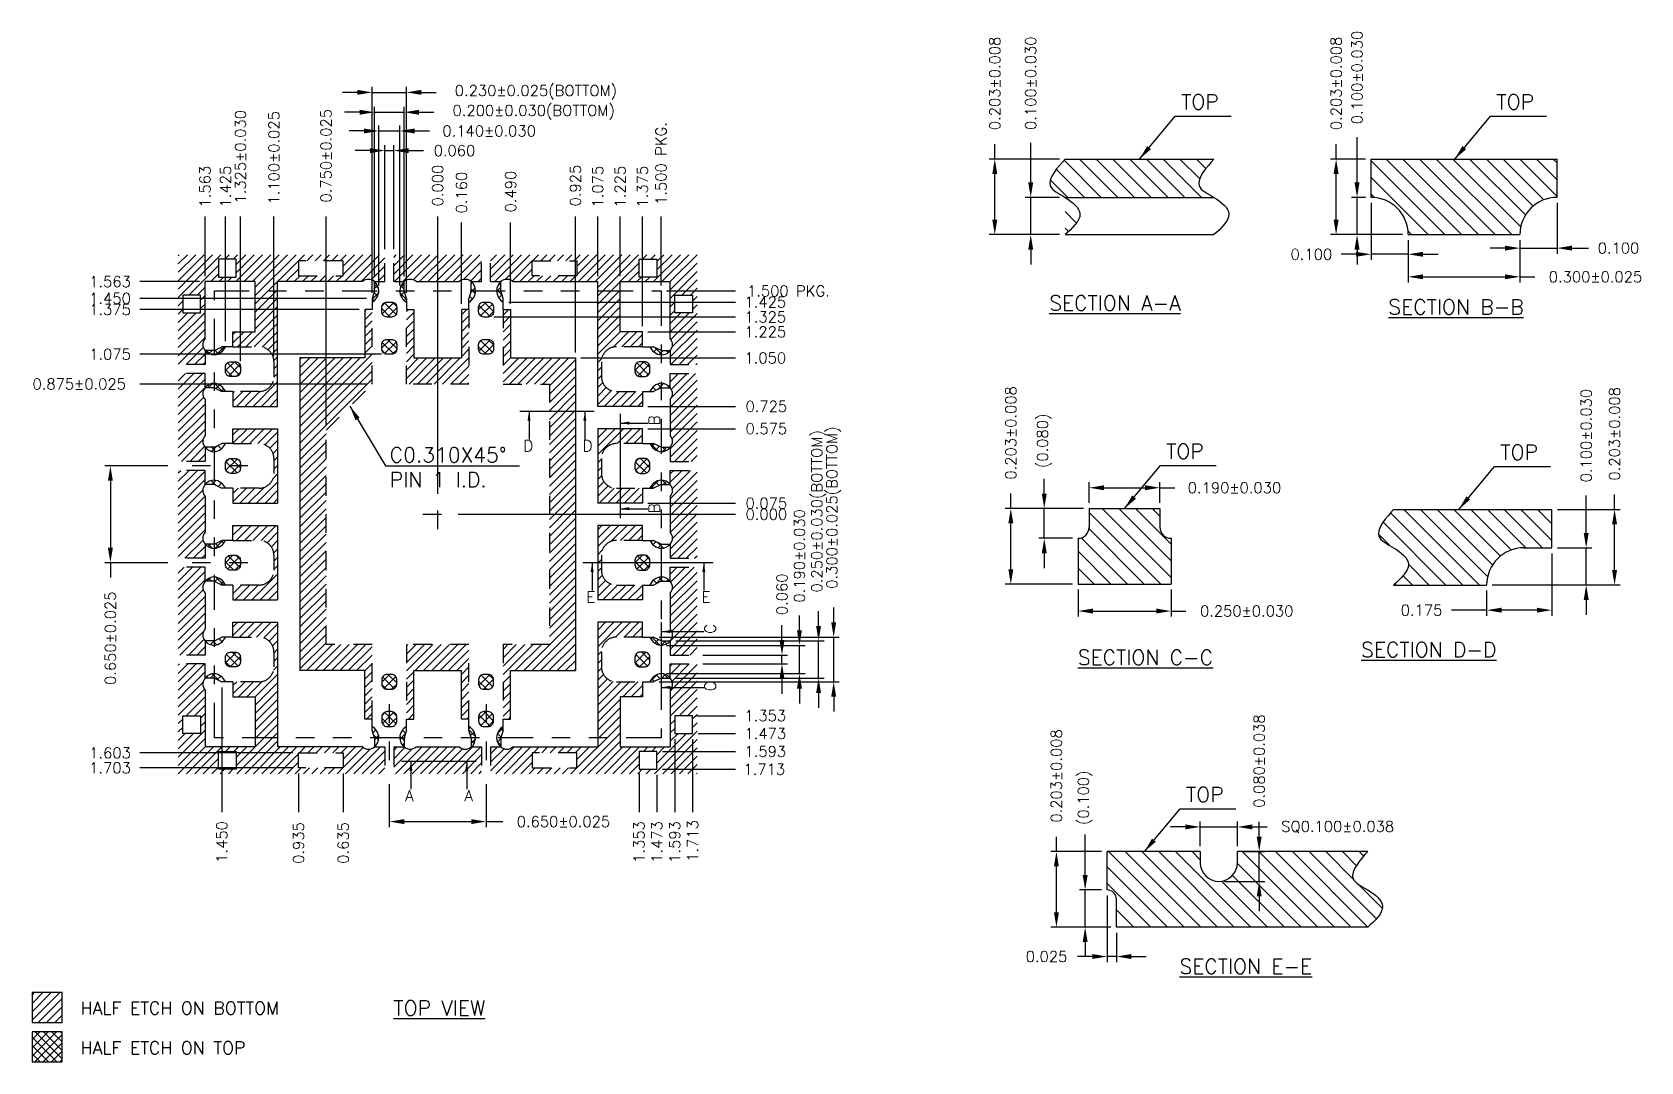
# Model space of a CAD drawing. Header units: millimetres. Extents: x 425.33 to 433.97, y 87.35 to 92.88.
import ezdxf
from ezdxf.enums import TextEntityAlignment as Align

# ---------------------------------------------------------------- set-up
doc = ezdxf.new("R2010")
doc.units = ezdxf.units.MM
doc.header["$LTSCALE"] = 0.5
doc.header["$PDMODE"] = 98
for name, pattern in [('CENTER', [50.8, 31.75, -6.35, 6.35, -6.35]), ('HIDDEN', [0.375, 0.25, -0.125]), ('PHANTOM', [2.5, 1.25, -0.25, 0.25, -0.25, 0.25, -0.25])]:
    doc.linetypes.add(name, pattern=pattern)
for name, color, linetype in [('1D', 4, 'Continuous'), ('BTM', 7, 'HIDDEN'), ('CEN', 2, 'CENTER'), ('DIM', 3, 'Continuous'), ('HEB', 4, 'Continuous'), ('HET', 6, 'Continuous'), ('PKG', 1, 'PHANTOM')]:
    doc.layers.add(name, color=color, linetype=linetype)
doc.styles.add('Chinese', font='SimSun.ttf', dxfattribs={"height": 5})
doc.styles.add('SIMPLEX', font='simplex.shx', dxfattribs={"bigfont": 'AllInOneBig.shx'})
doc.dimstyles.new('Standard4', dxfattribs={"dimtxt": 0.058, "dimasz": 0.08, "dimexe": 0.03, "dimexo": 0.03, "dimgap": 0.05, "dimtad": 1, "dimdec": 3, "dimlfac": 1.25, "dimrnd": 0.0005, "dimzin": 1, "dimtxsty": 'SIMPLEX', "dimcen": 0.1905, "dimclrd": 256, "dimclre": 256, "dimclrt": 256, "dimazin": 3, "dimtp": 0.03, "dimtm": 0.05, "dimtfac": 0.8, "dimtdec": 3, "dimtmove": 0, "dimatfit": 3, "dimfxl": 0.05, "dimlwd": -1, "dimlwe": -1})
pattern_1 = [(45, (427.503976, 90.292257), (-0.02245064, 0.02245064), [])]

msp = doc.modelspace()

# ---------------------------------------------------------------- texts
at = {"ltscale": 0.1, "char_height": 0.08, "attachment_point": 1, "style": 'SIMPLEX'}
for s, width, insert in [('TOP', 0.4005825, (431.49865, 92.54797)), ('TOP', 0.4005825, (433.19247, 92.54797)), ('{\\LSECTION A-A}', 0.8627595, (430.7899, 91.46737)), ('{\\LSECTION B-B}', 0.8627595, (432.61245, 91.44638)), ('TOP', 0.4005825, (431.41825, 90.67057)), ('TOP', 0.4005825, (433.21389, 90.66553)), ('{\\LSECTION C-C}', 0.8627595, (430.94355, 89.56351)), ('{\\LSECTION D-D}', 0.8627595, (432.46576, 89.60527)), ('TOP', 0.4005825, (431.52477, 88.82722)), ('{\\LSECTION E-E}', 0.8627595, (431.48971, 87.90372))]:
    msp.add_mtext_dynamic_manual_height_columns(s, width=width, gutter_width=25, heights=[0], dxfattribs=dict(at, insert=insert))
at = {"layer": '1D', "color": 4, "ltscale": 0.1, "insert": (427.15603, 87.6797), "char_height": 0.08, "width": 1.3801271, "attachment_point": 1, "style": 'SIMPLEX'}
msp.add_mtext(' {\\L TOP VIEW}', dxfattribs=at)
at = {"layer": 'DIM', "ltscale": 0.05, "char_height": 0.06, "attachment_point": 1, "rotation": 90, "style": 'Chinese'}
for s, insert in [('{\\Fsimplex|c134;B}', (428.63833, 90.76999)), ('{\\Fsimplex|c134;B}', (428.63833, 90.29716)), ('{\\Fsimplex|c134;C}', (428.93833, 89.64999)), ('{\\Fsimplex|c134;C}', (428.93833, 89.3408))]:
    msp.add_mtext_dynamic_manual_height_columns(s, width=0.0551832, gutter_width=25, heights=[0], dxfattribs=dict(at, insert=insert))
at = {"layer": 'DIM', "ltscale": 0.05, "char_height": 0.06, "attachment_point": 1, "style": 'Chinese'}
for s, insert in [('{\\Fsimplex|c134;D}', (427.96389, 90.69036)), ('{\\Fsimplex|c134;D}', (428.28249, 90.69036)), ('{\\Fsimplex|c134;E}', (428.30311, 89.8779)), ('{\\Fsimplex|c134;E}', (428.92171, 89.8779)), ('{\\Fsimplex|c134;A}', (427.32921, 88.81068)), ('{\\Fsimplex|c134;A}', (427.64781, 88.81068))]:
    msp.add_mtext_dynamic_manual_height_columns(s, width=0.0551832, gutter_width=25, heights=[0], dxfattribs=dict(at, insert=insert))
at = {"layer": 'DIM', "insert": (427.24642, 90.65147), "char_height": 0.08, "attachment_point": 1, "style": 'SIMPLEX'}
msp.add_mtext_dynamic_manual_height_columns('C0.310X45%%D\\PPIN 1 I.D.', width=0.9864428, gutter_width=1, heights=[0], dxfattribs=at)
at = {"layer": 'HEB', "style": 'SIMPLEX'}
msp.add_text('HALF ETCH ON BOTTOM', height=0.068, dxfattribs=at).set_placement((425.58502, 87.63971), align=Align.MIDDLE_LEFT)
at = {"layer": 'HET', "style": 'SIMPLEX'}
msp.add_text('HALF ETCH ON TOP', height=0.068, dxfattribs=at).set_placement((425.58502, 87.42586), align=Align.MIDDLE_LEFT)

# ---------------------------------------------------------------- blocks, each defined once
blk = doc.blocks.new('*D98')
at = {"ltscale": 0.05, "transparency": 16777216}
for p, q in [((430.4975, 92.2009), (430.4975, 92.2809)), ((430.8453, 92.2009), (430.4675, 92.2009)), ((430.4975, 91.8749), (430.4975, 92.1209)), ((430.8453, 91.7949), (430.4675, 91.7949))]:
    blk.add_line(p, q, dxfattribs=at)
for points in [[(430.4842, 92.1209), (430.5108, 92.1209), (430.4975, 92.2009)], [(430.4842, 91.8749), (430.5108, 91.8749), (430.4975, 91.7949)]]:
    blk.add_solid(points, dxfattribs=at)
at = {"layer": 'Defpoints', "color": 0, "ltscale": 0.05, "transparency": 16777216}
for p in [(430.4975, 92.2009), (430.8753, 92.2009), (430.8753, 91.7949)]:
    blk.add_point(p, dxfattribs=at)
at = {"ltscale": 0.05, "transparency": 16777216, "insert": (430.4975, 92.6071), "char_height": 0.058, "attachment_point": 5, "rotation": 90, "style": 'SIMPLEX'}
blk.add_mtext('\\A1;0.203%%P0.008', dxfattribs=at)
blk = doc.blocks.new('*D99')
at = {"ltscale": 0.05, "transparency": 16777216}
for p, q in [((430.6906, 92.0749), (430.6906, 92.2874)), ((430.8453, 91.9949), (430.6606, 91.9949)), ((430.6906, 91.7949), (430.6906, 91.9949)), ((430.8453, 91.7949), (430.6606, 91.7949)), ((430.6906, 91.7149), (430.6906, 91.6349))]:
    blk.add_line(p, q, dxfattribs=at)
for points in [[(430.6773, 92.0749), (430.7039, 92.0749), (430.6906, 91.9949)], [(430.6773, 91.7149), (430.7039, 91.7149), (430.6906, 91.7949)]]:
    blk.add_solid(points, dxfattribs=at)
at = {"layer": 'Defpoints', "color": 0, "ltscale": 0.05, "transparency": 16777216}
for p in [(430.6906, 91.9949), (430.8753, 91.9949), (430.8753, 91.7949)]:
    blk.add_point(p, dxfattribs=at)
at = {"ltscale": 0.05, "transparency": 16777216, "insert": (430.6906, 92.6081), "char_height": 0.058, "attachment_point": 5, "rotation": 90, "style": 'SIMPLEX'}
blk.add_mtext('\\A1;0.100%%P0.030', dxfattribs=at)
blk = doc.blocks.new('*D117')
at = {"ltscale": 0.05, "transparency": 16777216}
for p, q in [((432.7191, 91.7649), (432.7191, 91.5383)), ((433.3191, 91.7649), (433.3191, 91.5383)), ((432.7991, 91.5683), (433.2391, 91.5683)), ((433.3191, 91.5683), (433.3991, 91.5683))]:
    blk.add_line(p, q, dxfattribs=at)
for points in [[(432.7991, 91.5816), (432.7991, 91.555), (432.7191, 91.5683)], [(433.2391, 91.5816), (433.2391, 91.555), (433.3191, 91.5683)]]:
    blk.add_solid(points, dxfattribs=at)
at = {"layer": 'Defpoints', "color": 0, "ltscale": 0.05, "transparency": 16777216}
for p in [(432.7191, 91.7949), (433.3191, 91.7949), (433.3191, 91.5683)]:
    blk.add_point(p, dxfattribs=at)
at = {"ltscale": 0.05, "transparency": 16777216, "insert": (433.7253, 91.5683), "char_height": 0.058, "attachment_point": 5, "style": 'SIMPLEX'}
blk.add_mtext('\\A1;0.300%%P0.025', dxfattribs=at)
blk = doc.blocks.new('*D118')
at = {"ltscale": 0.05, "transparency": 16777216}
for p, q in [((433.5191, 91.9649), (433.5191, 91.6924)), ((433.2391, 91.7224), (433.1591, 91.7224)), ((433.3191, 91.7649), (433.3191, 91.6924)), ((433.3191, 91.7224), (433.5191, 91.7224)), ((433.5991, 91.7224), (433.6886, 91.7224))]:
    blk.add_line(p, q, dxfattribs=at)
for points in [[(433.2391, 91.7358), (433.2391, 91.7091), (433.3191, 91.7224)], [(433.5991, 91.7358), (433.5991, 91.7091), (433.5191, 91.7224)]]:
    blk.add_solid(points, dxfattribs=at)
at = {"layer": 'Defpoints', "color": 0, "ltscale": 0.05, "transparency": 16777216}
for p in [(433.5191, 91.9949), (433.3191, 91.7949), (433.5191, 91.7224)]:
    blk.add_point(p, dxfattribs=at)
at = {"ltscale": 0.05, "transparency": 16777216, "insert": (433.8491, 91.7224), "char_height": 0.058, "attachment_point": 5, "style": 'SIMPLEX'}
blk.add_mtext('\\A1;0.100', dxfattribs=at)
blk = doc.blocks.new('*D119')
at = {"ltscale": 0.05, "transparency": 16777216}
for p, q in [((432.444, 92.0749), (432.444, 92.3182)), ((432.4891, 91.9949), (432.414, 91.9949)), ((432.444, 91.7949), (432.444, 91.9949)), ((432.6891, 91.7949), (432.414, 91.7949)), ((432.444, 91.7149), (432.444, 91.6349))]:
    blk.add_line(p, q, dxfattribs=at)
for points in [[(432.4306, 92.0749), (432.4573, 92.0749), (432.444, 91.9949)], [(432.4306, 91.7149), (432.4573, 91.7149), (432.444, 91.7949)]]:
    blk.add_solid(points, dxfattribs=at)
at = {"layer": 'Defpoints', "color": 0, "ltscale": 0.05, "transparency": 16777216}
for p in [(432.444, 91.9949), (432.5191, 91.9949), (432.7191, 91.7949)]:
    blk.add_point(p, dxfattribs=at)
at = {"ltscale": 0.05, "transparency": 16777216, "insert": (432.444, 92.6389), "char_height": 0.058, "attachment_point": 5, "rotation": 90, "style": 'SIMPLEX'}
blk.add_mtext('\\A1;0.100%%P0.030', dxfattribs=at)
blk = doc.blocks.new('*D120')
at = {"ltscale": 0.05, "transparency": 16777216}
for p, q in [((432.3316, 92.2009), (432.3316, 92.2809)), ((432.4891, 92.2009), (432.3016, 92.2009)), ((432.3316, 91.8749), (432.3316, 92.1209)), ((432.6891, 91.7949), (432.3016, 91.7949))]:
    blk.add_line(p, q, dxfattribs=at)
for points in [[(432.3183, 92.1209), (432.3449, 92.1209), (432.3316, 92.2009)], [(432.3183, 91.8749), (432.3449, 91.8749), (432.3316, 91.7949)]]:
    blk.add_solid(points, dxfattribs=at)
at = {"layer": 'Defpoints', "color": 0, "ltscale": 0.05, "transparency": 16777216}
for p in [(432.3316, 92.2009), (432.5191, 92.2009), (432.7191, 91.7949)]:
    blk.add_point(p, dxfattribs=at)
at = {"ltscale": 0.05, "transparency": 16777216, "insert": (432.3316, 92.6071), "char_height": 0.058, "attachment_point": 5, "rotation": 90, "style": 'SIMPLEX'}
blk.add_mtext('\\A1;0.203%%P0.008', dxfattribs=at)
blk = doc.blocks.new('*D121')
at = {"ltscale": 0.05, "transparency": 16777216}
for p, q in [((432.5191, 91.9649), (432.5191, 91.6592)), ((432.7191, 91.7649), (432.7191, 91.6592)), ((432.4391, 91.6892), (432.3591, 91.6892)), ((432.7191, 91.6892), (432.5191, 91.6892)), ((432.7991, 91.6892), (432.8791, 91.6892))]:
    blk.add_line(p, q, dxfattribs=at)
for points in [[(432.4391, 91.7025), (432.4391, 91.6758), (432.5191, 91.6892)], [(432.7991, 91.7025), (432.7991, 91.6758), (432.7191, 91.6892)]]:
    blk.add_solid(points, dxfattribs=at)
at = {"layer": 'Defpoints', "color": 0, "ltscale": 0.05, "transparency": 16777216}
for p in [(432.5191, 91.9949), (432.7191, 91.7949), (432.5191, 91.6892)]:
    blk.add_point(p, dxfattribs=at)
at = {"ltscale": 0.05, "transparency": 16777216, "insert": (432.1986, 91.6892), "char_height": 0.058, "attachment_point": 5, "style": 'SIMPLEX'}
blk.add_mtext('\\A1;0.100', dxfattribs=at)
blk = doc.blocks.new('*D122')
at = {"ltscale": 0.05, "transparency": 16777216}
for p, q in [((433.4905, 90.0825), (433.4905, 89.7473)), ((433.1405, 89.8825), (433.1405, 89.7473)), ((433.1405, 89.7773), (432.951, 89.7773)), ((433.4105, 89.7773), (433.2205, 89.7773))]:
    blk.add_line(p, q, dxfattribs=at)
for points in [[(433.2205, 89.7906), (433.2205, 89.764), (433.1405, 89.7773)], [(433.4105, 89.7906), (433.4105, 89.764), (433.4905, 89.7773)]]:
    blk.add_solid(points, dxfattribs=at)
at = {"layer": 'Defpoints', "color": 0, "ltscale": 0.05, "transparency": 16777216}
for p in [(433.4905, 90.1125), (433.1405, 89.9125), (433.4905, 89.7773)]:
    blk.add_point(p, dxfattribs=at)
at = {"ltscale": 0.05, "transparency": 16777216, "insert": (432.7905, 89.7773), "char_height": 0.058, "attachment_point": 5, "style": 'SIMPLEX'}
blk.add_mtext('\\A1;0.175', dxfattribs=at)
blk = doc.blocks.new('*D123')
at = {"ltscale": 0.05, "transparency": 16777216}
for p, q in [((433.6753, 90.1925), (433.6753, 90.3941)), ((433.5205, 90.1125), (433.7053, 90.1125)), ((433.6753, 89.9125), (433.6753, 90.1125)), ((433.1705, 89.9125), (433.7053, 89.9125)), ((433.6753, 89.8325), (433.6753, 89.7525))]:
    blk.add_line(p, q, dxfattribs=at)
for points in [[(433.662, 90.1925), (433.6887, 90.1925), (433.6753, 90.1125)], [(433.662, 89.8325), (433.6887, 89.8325), (433.6753, 89.9125)]]:
    blk.add_solid(points, dxfattribs=at)
at = {"layer": 'Defpoints', "color": 0, "ltscale": 0.05, "transparency": 16777216}
for p in [(433.4905, 90.1125), (433.6753, 90.1125), (433.1405, 89.9125)]:
    blk.add_point(p, dxfattribs=at)
at = {"ltscale": 0.05, "transparency": 16777216, "insert": (433.6753, 90.7148), "char_height": 0.058, "attachment_point": 5, "rotation": 90, "style": 'SIMPLEX'}
blk.add_mtext('\\A1;0.100%%P0.030', dxfattribs=at)
blk = doc.blocks.new('*D124')
at = {"ltscale": 0.05, "transparency": 16777216}
for p, q in [((433.8277, 90.3185), (433.8277, 90.3985)), ((433.5205, 90.3185), (433.8577, 90.3185)), ((433.8277, 89.9925), (433.8277, 90.2385)), ((433.1705, 89.9125), (433.8577, 89.9125))]:
    blk.add_line(p, q, dxfattribs=at)
for points in [[(433.8144, 90.2385), (433.8411, 90.2385), (433.8277, 90.3185)], [(433.8144, 89.9925), (433.8411, 89.9925), (433.8277, 89.9125)]]:
    blk.add_solid(points, dxfattribs=at)
at = {"layer": 'Defpoints', "color": 0, "ltscale": 0.05, "transparency": 16777216}
for p in [(433.4905, 90.3185), (433.8277, 90.3185), (433.1405, 89.9125)]:
    blk.add_point(p, dxfattribs=at)
at = {"ltscale": 0.05, "transparency": 16777216, "insert": (433.8277, 90.7247), "char_height": 0.058, "attachment_point": 5, "rotation": 90, "style": 'SIMPLEX'}
blk.add_mtext('\\A1;0.203%%P0.008', dxfattribs=at)
blk = doc.blocks.new('*D125')
at = {"ltscale": 0.05, "transparency": 16777216}
for p, q in [((431.0049, 90.3535), (431.0049, 90.465)), ((431.0849, 90.435), (431.3049, 90.435)), ((431.3849, 90.3535), (431.3849, 90.465)), ((431.3849, 90.435), (431.4649, 90.435))]:
    blk.add_line(p, q, dxfattribs=at)
for points in [[(431.0849, 90.4484), (431.0849, 90.4217), (431.0049, 90.435)], [(431.3049, 90.4484), (431.3049, 90.4217), (431.3849, 90.435)]]:
    blk.add_solid(points, dxfattribs=at)
at = {"layer": 'Defpoints', "color": 0, "ltscale": 0.05, "transparency": 16777216}
for p in [(431.3849, 90.435), (431.0049, 90.3235), (431.3849, 90.3235)]:
    blk.add_point(p, dxfattribs=at)
at = {"ltscale": 0.05, "transparency": 16777216, "insert": (431.7855, 90.435), "char_height": 0.058, "attachment_point": 5, "style": 'SIMPLEX'}
blk.add_mtext('\\A1;0.190%%P0.030', dxfattribs=at)
blk = doc.blocks.new('*D126')
at = {"ltscale": 0.05, "transparency": 16777216}
for p, q in [((430.9449, 89.8875), (430.9449, 89.7425)), ((431.4449, 89.8875), (431.4449, 89.7425)), ((431.0249, 89.7725), (431.3649, 89.7725)), ((431.4449, 89.7725), (431.5249, 89.7725))]:
    blk.add_line(p, q, dxfattribs=at)
for points in [[(431.0249, 89.7859), (431.0249, 89.7592), (430.9449, 89.7725)], [(431.3649, 89.7859), (431.3649, 89.7592), (431.4449, 89.7725)]]:
    blk.add_solid(points, dxfattribs=at)
at = {"layer": 'Defpoints', "color": 0, "ltscale": 0.05, "transparency": 16777216}
for p in [(430.9449, 89.9175), (431.4449, 89.9175), (431.4449, 89.7725)]:
    blk.add_point(p, dxfattribs=at)
at = {"ltscale": 0.05, "transparency": 16777216, "insert": (431.8511, 89.7725), "char_height": 0.058, "attachment_point": 5, "style": 'SIMPLEX'}
blk.add_mtext('\\A1;0.250%%P0.030', dxfattribs=at)
blk = doc.blocks.new('*D127')
at = {"ltscale": 0.05, "transparency": 16777216}
for p, q in [((430.7634, 90.4035), (430.7634, 90.4835)), ((430.9749, 90.3235), (430.7334, 90.3235)), ((430.7634, 90.1635), (430.7634, 90.3235)), ((430.9149, 90.1635), (430.7334, 90.1635)), ((430.7634, 90.0835), (430.7634, 90.0035))]:
    blk.add_line(p, q, dxfattribs=at)
for points in [[(430.75, 90.4035), (430.7767, 90.4035), (430.7634, 90.3235)], [(430.75, 90.0835), (430.7767, 90.0835), (430.7634, 90.1635)]]:
    blk.add_solid(points, dxfattribs=at)
at = {"layer": 'Defpoints', "color": 0, "ltscale": 0.05, "transparency": 16777216}
for p in [(430.7634, 90.3235), (431.0049, 90.3235), (430.9449, 90.1635)]:
    blk.add_point(p, dxfattribs=at)
at = {"ltscale": 0.05, "transparency": 16777216, "insert": (430.7634, 90.6868), "char_height": 0.058, "attachment_point": 5, "rotation": 90, "style": 'SIMPLEX'}
blk.add_mtext('\\A1;(0.080)', dxfattribs=at)
blk = doc.blocks.new('*D128')
at = {"ltscale": 0.05, "transparency": 16777216}
for p, q in [((430.5836, 90.3235), (430.5836, 90.4035)), ((430.9749, 90.3235), (430.5536, 90.3235)), ((430.5836, 89.9975), (430.5836, 90.2435)), ((430.9149, 89.9175), (430.5536, 89.9175))]:
    blk.add_line(p, q, dxfattribs=at)
for points in [[(430.5703, 90.2435), (430.597, 90.2435), (430.5836, 90.3235)], [(430.5703, 89.9975), (430.597, 89.9975), (430.5836, 89.9175)]]:
    blk.add_solid(points, dxfattribs=at)
at = {"layer": 'Defpoints', "color": 0, "ltscale": 0.05, "transparency": 16777216}
for p in [(430.5836, 90.3235), (431.0049, 90.3235), (430.9449, 89.9175)]:
    blk.add_point(p, dxfattribs=at)
at = {"ltscale": 0.05, "transparency": 16777216, "insert": (430.5836, 90.7297), "char_height": 0.058, "attachment_point": 5, "rotation": 90, "style": 'SIMPLEX'}
blk.add_mtext('\\A1;0.203%%P0.008', dxfattribs=at)
blk = doc.blocks.new('*D129')
at = {"ltscale": 0.05, "transparency": 16777216}
for p, q in [((430.9831, 88.3542), (430.9831, 88.5714)), ((431.0714, 88.2742), (430.9531, 88.2742)), ((430.9831, 88.0742), (430.9831, 88.2742)), ((431.1214, 88.0742), (430.9531, 88.0742)), ((430.9831, 87.9942), (430.9831, 87.9142))]:
    blk.add_line(p, q, dxfattribs=at)
for points in [[(430.9698, 88.3542), (430.9965, 88.3542), (430.9831, 88.2742)], [(430.9698, 87.9942), (430.9965, 87.9942), (430.9831, 88.0742)]]:
    blk.add_solid(points, dxfattribs=at)
at = {"layer": 'Defpoints', "color": 0, "ltscale": 0.05, "transparency": 16777216}
for p in [(430.9831, 88.2742), (431.1014, 88.2742), (431.1514, 88.0742)]:
    blk.add_point(p, dxfattribs=at)
at = {"ltscale": 0.05, "transparency": 16777216, "insert": (430.9831, 88.7692), "char_height": 0.058, "attachment_point": 5, "rotation": 90, "style": 'SIMPLEX'}
blk.add_mtext('\\A1;(0.100)', dxfattribs=at)
blk = doc.blocks.new('*D130')
at = {"ltscale": 0.05, "transparency": 16777216}
for p, q in [((430.8285, 88.4802), (430.8285, 88.5602)), ((431.0714, 88.4802), (430.7985, 88.4802)), ((430.8285, 88.1542), (430.8285, 88.4002)), ((431.1214, 88.0742), (430.7985, 88.0742))]:
    blk.add_line(p, q, dxfattribs=at)
for points in [[(430.8152, 88.4002), (430.8419, 88.4002), (430.8285, 88.4802)], [(430.8152, 88.1542), (430.8419, 88.1542), (430.8285, 88.0742)]]:
    blk.add_solid(points, dxfattribs=at)
at = {"layer": 'Defpoints', "color": 0, "ltscale": 0.05, "transparency": 16777216}
for p in [(430.8285, 88.4802), (431.1014, 88.4802), (431.1514, 88.0742)]:
    blk.add_point(p, dxfattribs=at)
at = {"ltscale": 0.05, "transparency": 16777216, "insert": (430.8285, 88.8864), "char_height": 0.058, "attachment_point": 5, "rotation": 90, "style": 'SIMPLEX'}
blk.add_mtext('\\A1;0.203%%P0.008', dxfattribs=at)
blk = doc.blocks.new('*D131')
at = {"ltscale": 0.05, "transparency": 16777216}
for p, q in [((431.5214, 88.6127), (431.4414, 88.6127)), ((431.6014, 88.5102), (431.6014, 88.6427)), ((431.6014, 88.6127), (431.8014, 88.6127)), ((431.8014, 88.5102), (431.8014, 88.6427)), ((431.8814, 88.6127), (431.9614, 88.6127))]:
    blk.add_line(p, q, dxfattribs=at)
for points in [[(431.5214, 88.626), (431.5214, 88.5994), (431.6014, 88.6127)], [(431.8814, 88.626), (431.8814, 88.5994), (431.8014, 88.6127)]]:
    blk.add_solid(points, dxfattribs=at)
at = {"layer": 'Defpoints', "color": 0, "ltscale": 0.05, "transparency": 16777216}
for p in [(431.8014, 88.6127), (431.6014, 88.4802), (431.8014, 88.4802)]:
    blk.add_point(p, dxfattribs=at)
at = {"ltscale": 0.05, "transparency": 16777216, "insert": (432.34, 88.6127), "char_height": 0.058, "attachment_point": 5, "style": 'SIMPLEX'}
blk.add_mtext('\\A1;SQ0.100%%P0.038', dxfattribs=at)
blk = doc.blocks.new('*D132')
at = {"ltscale": 0.05, "transparency": 16777216}
for p, q in [((431.9182, 88.5602), (431.9182, 88.6402)), ((431.8314, 88.4802), (431.9482, 88.4802)), ((431.9182, 88.3202), (431.9182, 88.4802)), ((431.7314, 88.3202), (431.9482, 88.3202)), ((431.9182, 88.2402), (431.9182, 88.1602))]:
    blk.add_line(p, q, dxfattribs=at)
for points in [[(431.9049, 88.5602), (431.9315, 88.5602), (431.9182, 88.4802)], [(431.9049, 88.2402), (431.9315, 88.2402), (431.9182, 88.3202)]]:
    blk.add_solid(points, dxfattribs=at)
at = {"layer": 'Defpoints', "color": 0, "ltscale": 0.05, "transparency": 16777216}
for p in [(431.8014, 88.4802), (431.9182, 88.4802), (431.7014, 88.3202)]:
    blk.add_point(p, dxfattribs=at)
at = {"ltscale": 0.05, "transparency": 16777216, "insert": (431.9182, 88.9664), "char_height": 0.058, "attachment_point": 5, "rotation": 90, "style": 'SIMPLEX'}
blk.add_mtext('\\A1;0.080%%P0.038', dxfattribs=at)
blk = doc.blocks.new('*D161')
at = {"layer": 'Defpoints', "color": 0, "transparency": 16777216}
for p in [(425.904, 91.4523), (427.152, 91.4523), (427.504, 90.2923)]:
    blk.add_point(p, dxfattribs=at)
at = {"layer": 'DIM', "transparency": 16777216}
blk.add_line((427.122, 91.4523), (425.904, 91.4523), dxfattribs=at)
at = {"layer": 'DIM', "transparency": 16777216, "insert": (425.7435, 91.4523), "char_height": 0.058, "attachment_point": 5, "style": 'SIMPLEX'}
blk.add_mtext('\\A1;1.450', dxfattribs=at)
blk = doc.blocks.new('*D162')
at = {"layer": 'Defpoints', "color": 0, "transparency": 16777216}
for p in [(425.904, 91.3923), (427.112, 91.3923), (427.504, 90.2923)]:
    blk.add_point(p, dxfattribs=at)
at = {"layer": 'DIM', "transparency": 16777216}
blk.add_line((427.082, 91.3923), (425.904, 91.3923), dxfattribs=at)
at = {"layer": 'DIM', "transparency": 16777216, "insert": (425.7435, 91.3923), "char_height": 0.058, "attachment_point": 5, "style": 'SIMPLEX'}
blk.add_mtext('\\A1;1.375', dxfattribs=at)
blk = doc.blocks.new('*D163')
at = {"layer": 'Defpoints', "color": 0, "transparency": 16777216}
for p in [(426.904, 91.8923), (426.904, 90.7443), (427.504, 90.2923)]:
    blk.add_point(p, dxfattribs=at)
at = {"layer": 'DIM', "transparency": 16777216}
blk.add_line((426.904, 90.7743), (426.904, 91.8923), dxfattribs=at)
at = {"layer": 'DIM', "transparency": 16777216, "insert": (426.904, 92.2184), "char_height": 0.058, "attachment_point": 5, "rotation": 90, "style": 'SIMPLEX'}
blk.add_mtext('\\A1;0.750%%p0.025', dxfattribs=at)
blk = doc.blocks.new('*D164')
at = {"layer": 'Defpoints', "color": 0, "transparency": 16777216}
for p in [(428.244, 91.1323), (429.104, 91.1323), (427.504, 90.2923)]:
    blk.add_point(p, dxfattribs=at)
at = {"layer": 'DIM', "transparency": 16777216}
blk.add_line((428.274, 91.1323), (429.104, 91.1323), dxfattribs=at)
at = {"layer": 'DIM', "transparency": 16777216, "insert": (429.2645, 91.1323), "char_height": 0.058, "attachment_point": 5, "style": 'SIMPLEX'}
blk.add_mtext('\\A1;1.050', dxfattribs=at)
blk = doc.blocks.new('*D165')
at = {"layer": 'Defpoints', "color": 0, "transparency": 16777216}
for p in [(425.904, 90.9923), (427.152, 90.9923), (427.504, 90.2923)]:
    blk.add_point(p, dxfattribs=at)
at = {"layer": 'DIM', "transparency": 16777216}
blk.add_line((427.122, 90.9923), (425.904, 90.9923), dxfattribs=at)
at = {"layer": 'DIM', "transparency": 16777216, "insert": (425.5778, 90.9923), "char_height": 0.058, "attachment_point": 5, "style": 'SIMPLEX'}
blk.add_mtext('\\A1;0.875%%P0.025', dxfattribs=at)
blk = doc.blocks.new('*D166')
at = {"layer": 'Defpoints', "color": 0, "transparency": 16777216}
for p in [(428.604, 90.8723), (429.104, 90.8723), (427.504, 90.2923)]:
    blk.add_point(p, dxfattribs=at)
at = {"layer": 'DIM', "transparency": 16777216}
blk.add_line((428.634, 90.8723), (429.104, 90.8723), dxfattribs=at)
at = {"layer": 'DIM', "transparency": 16777216, "insert": (429.27, 90.8723), "char_height": 0.058, "attachment_point": 5, "style": 'SIMPLEX'}
blk.add_mtext('\\A1;0.725', dxfattribs=at)
blk = doc.blocks.new('*D167')
at = {"layer": 'Defpoints', "color": 0, "transparency": 16777216}
for p in [(428.604, 90.7523), (429.104, 90.7523), (427.504, 90.2923)]:
    blk.add_point(p, dxfattribs=at)
at = {"layer": 'DIM', "transparency": 16777216}
blk.add_line((428.634, 90.7523), (429.104, 90.7523), dxfattribs=at)
at = {"layer": 'DIM', "transparency": 16777216, "insert": (429.27, 90.7523), "char_height": 0.058, "attachment_point": 5, "style": 'SIMPLEX'}
blk.add_mtext('\\A1;0.575', dxfattribs=at)
blk = doc.blocks.new('*D168')
at = {"layer": 'Defpoints', "color": 0, "transparency": 16777216}
for p in [(428.604, 90.3523), (429.104, 90.3523), (427.504, 90.2923)]:
    blk.add_point(p, dxfattribs=at)
at = {"layer": 'DIM', "transparency": 16777216}
blk.add_line((428.634, 90.3523), (429.104, 90.3523), dxfattribs=at)
at = {"layer": 'DIM', "transparency": 16777216, "insert": (429.27, 90.3523), "char_height": 0.058, "attachment_point": 5, "style": 'SIMPLEX'}
blk.add_mtext('\\A1;0.075', dxfattribs=at)
blk = doc.blocks.new('*D169')
at = {"layer": 'Defpoints', "color": 0, "transparency": 16777216}
for p in [(427.504, 90.2923), (428.682, 89.0183), (429.104, 89.0183)]:
    blk.add_point(p, dxfattribs=at)
at = {"layer": 'DIM', "transparency": 16777216}
blk.add_line((428.712, 89.0183), (429.104, 89.0183), dxfattribs=at)
at = {"layer": 'DIM', "transparency": 16777216, "insert": (429.2645, 89.0183), "char_height": 0.058, "attachment_point": 5, "style": 'SIMPLEX'}
blk.add_mtext('\\A1;1.593', dxfattribs=at)
blk = doc.blocks.new('*D170')
at = {"layer": 'Defpoints', "color": 0, "transparency": 16777216}
for p in [(427.504, 90.2923), (428.682, 88.9223), (429.104, 88.9223)]:
    blk.add_point(p, dxfattribs=at)
at = {"layer": 'DIM', "transparency": 16777216}
blk.add_line((428.712, 88.9223), (429.104, 88.9223), dxfattribs=at)
at = {"layer": 'DIM', "transparency": 16777216, "insert": (429.2589, 88.9223), "char_height": 0.058, "attachment_point": 5, "style": 'SIMPLEX'}
blk.add_mtext('\\A1;1.713', dxfattribs=at)
blk = doc.blocks.new('*D171')
at = {"layer": 'Defpoints', "color": 0, "transparency": 16777216}
for p in [(427.504, 90.2923), (428.866, 89.2103), (429.104, 89.2103)]:
    blk.add_point(p, dxfattribs=at)
at = {"layer": 'DIM', "transparency": 16777216}
blk.add_line((428.896, 89.2103), (429.104, 89.2103), dxfattribs=at)
at = {"layer": 'DIM', "transparency": 16777216, "insert": (429.2645, 89.2103), "char_height": 0.058, "attachment_point": 5, "style": 'SIMPLEX'}
blk.add_mtext('\\A1;1.353', dxfattribs=at)
blk = doc.blocks.new('*D172')
at = {"layer": 'Defpoints', "color": 0, "transparency": 16777216}
for p in [(427.504, 90.2923), (428.874, 89.1143), (428.874, 88.6923)]:
    blk.add_point(p, dxfattribs=at)
at = {"layer": 'DIM', "transparency": 16777216}
blk.add_line((428.874, 89.0843), (428.874, 88.6923), dxfattribs=at)
at = {"layer": 'DIM', "transparency": 16777216, "insert": (428.874, 88.5373), "char_height": 0.058, "attachment_point": 5, "rotation": 90, "style": 'SIMPLEX'}
blk.add_mtext('\\A1;1.713', dxfattribs=at)
blk = doc.blocks.new('*D173')
at = {"layer": 'Defpoints', "color": 0, "transparency": 16777216}
for p in [(427.896, 91.8599), (427.896, 91.3923), (427.504, 90.2923)]:
    blk.add_point(p, dxfattribs=at)
at = {"layer": 'DIM', "transparency": 16777216}
blk.add_line((427.896, 91.4223), (427.896, 91.8599), dxfattribs=at)
at = {"layer": 'DIM', "transparency": 16777216, "insert": (427.896, 92.0259), "char_height": 0.058, "attachment_point": 5, "rotation": 90, "style": 'SIMPLEX'}
blk.add_mtext('\\A1;0.490', dxfattribs=at)
blk = doc.blocks.new('*D174')
at = {"layer": 'Defpoints', "color": 0, "transparency": 16777216}
for p in [(427.632, 91.86), (427.632, 91.3923), (427.504, 90.2923)]:
    blk.add_point(p, dxfattribs=at)
at = {"layer": 'DIM', "transparency": 16777216}
blk.add_line((427.632, 91.4223), (427.632, 91.86), dxfattribs=at)
at = {"layer": 'DIM', "transparency": 16777216, "insert": (427.632, 92.0205), "char_height": 0.058, "attachment_point": 5, "rotation": 90, "style": 'SIMPLEX'}
blk.add_mtext('\\A1;0.160', dxfattribs=at)
blk = doc.blocks.new('*D175')
at = {"layer": 'Defpoints', "color": 0, "transparency": 16777216}
for p in [(427.504, 91.8923), (427.504, 90.3723), (427.504, 90.2923)]:
    blk.add_point(p, dxfattribs=at)
at = {"layer": 'DIM', "transparency": 16777216}
blk.add_line((427.504, 90.4023), (427.504, 91.8923), dxfattribs=at)
at = {"layer": 'DIM', "transparency": 16777216, "insert": (427.504, 92.0583), "char_height": 0.058, "attachment_point": 5, "rotation": 90, "style": 'SIMPLEX'}
blk.add_mtext('\\A1;0.000', dxfattribs=at)
blk = doc.blocks.new('*D176')
at = {"layer": 'Defpoints', "color": 0, "transparency": 16777216}
for p in [(427.244, 88.8723), (427.764, 88.8723), (427.764, 88.6413)]:
    blk.add_point(p, dxfattribs=at)
at = {"layer": 'DIM', "transparency": 16777216}
for p, q in [((427.244, 88.8423), (427.244, 88.6113)), ((427.764, 88.8423), (427.764, 88.6113)), ((427.324, 88.6413), (427.684, 88.6413)), ((427.764, 88.6413), (427.8535, 88.6413))]:
    blk.add_line(p, q, dxfattribs=at)
for points in [[(427.324, 88.6546), (427.324, 88.628), (427.244, 88.6413)], [(427.684, 88.6546), (427.684, 88.628), (427.764, 88.6413)]]:
    blk.add_solid(points, dxfattribs=at)
at = {"layer": 'DIM', "transparency": 16777216, "insert": (428.1797, 88.6413), "char_height": 0.058, "attachment_point": 5, "style": 'SIMPLEX'}
blk.add_mtext('\\A1;0.650%%p0.025', dxfattribs=at)
blk = doc.blocks.new('*D177')
at = {"layer": 'Defpoints', "color": 0, "transparency": 16777216}
for p in [(426.084, 90.5523), (425.7453, 90.0323), (426.084, 90.0323)]:
    blk.add_point(p, dxfattribs=at)
at = {"layer": 'DIM', "transparency": 16777216}
for p, q in [((426.054, 90.5523), (425.7153, 90.5523)), ((425.7453, 90.4723), (425.7453, 90.1123)), ((426.054, 90.0323), (425.7153, 90.0323)), ((425.7453, 90.0323), (425.7453, 89.9523))]:
    blk.add_line(p, q, dxfattribs=at)
for points in [[(425.732, 90.4723), (425.7587, 90.4723), (425.7453, 90.5523)], [(425.732, 90.1123), (425.7587, 90.1123), (425.7453, 90.0323)]]:
    blk.add_solid(points, dxfattribs=at)
at = {"layer": 'DIM', "transparency": 16777216, "insert": (425.7453, 89.6261), "char_height": 0.058, "attachment_point": 5, "rotation": 90, "style": 'SIMPLEX'}
blk.add_mtext('\\A1;0.650%%p0.025', dxfattribs=at)
blk = doc.blocks.new('*D178')
at = {"layer": 'Defpoints', "color": 0, "transparency": 16777216}
for p in [(427.336, 92.5591), (427.152, 91.4523), (427.336, 91.4523)]:
    blk.add_point(p, dxfattribs=at)
at = {"layer": 'DIM', "transparency": 16777216}
for p, q in [((427.152, 91.4823), (427.152, 92.5891)), ((427.336, 91.4823), (427.336, 92.5891)), ((427.072, 92.5591), (426.992, 92.5591)), ((427.152, 92.5591), (427.336, 92.5591)), ((427.416, 92.5591), (427.496, 92.5591))]:
    blk.add_line(p, q, dxfattribs=at)
for points in [[(427.072, 92.5725), (427.072, 92.5458), (427.152, 92.5591)], [(427.416, 92.5725), (427.416, 92.5458), (427.336, 92.5591)]]:
    blk.add_solid(points, dxfattribs=at)
at = {"layer": 'DIM', "transparency": 16777216, "insert": (428.0321, 92.5591), "char_height": 0.058, "attachment_point": 5, "style": 'SIMPLEX'}
blk.add_mtext('\\A1;0.230%%p0.025(BOTTOM)', dxfattribs=at)
blk = doc.blocks.new('*D179')
at = {"layer": 'Defpoints', "color": 0, "transparency": 16777216}
for p in [(427.324, 92.4523), (427.164, 91.5423), (427.324, 91.5423)]:
    blk.add_point(p, dxfattribs=at)
at = {"layer": 'DIM', "transparency": 16777216}
for p, q in [((427.084, 92.4523), (427.004, 92.4523)), ((427.164, 91.5723), (427.164, 92.4823)), ((427.164, 92.4523), (427.324, 92.4523)), ((427.324, 91.5723), (427.324, 92.4823)), ((427.404, 92.4523), (427.484, 92.4523))]:
    blk.add_line(p, q, dxfattribs=at)
for points in [[(427.084, 92.4656), (427.084, 92.439), (427.164, 92.4523)], [(427.404, 92.4656), (427.404, 92.439), (427.324, 92.4523)]]:
    blk.add_solid(points, dxfattribs=at)
at = {"layer": 'DIM', "transparency": 16777216, "insert": (428.0201, 92.4523), "char_height": 0.058, "attachment_point": 5, "style": 'SIMPLEX'}
blk.add_mtext('\\A1;0.200%%P0.030(BOTTOM)', dxfattribs=at)
blk = doc.blocks.new('*D180')
at = {"layer": 'Defpoints', "color": 0, "transparency": 16777216}
for p in [(427.3, 92.3517), (427.188, 91.4923), (427.3, 91.4923)]:
    blk.add_point(p, dxfattribs=at)
at = {"layer": 'DIM', "transparency": 16777216}
for p, q in [((427.108, 92.3517), (427.028, 92.3517)), ((427.188, 91.5223), (427.188, 92.3817)), ((427.188, 92.3517), (427.3, 92.3517)), ((427.3, 91.5223), (427.3, 92.3817)), ((427.38, 92.3517), (427.46, 92.3517))]:
    blk.add_line(p, q, dxfattribs=at)
for points in [[(427.108, 92.365), (427.108, 92.3383), (427.188, 92.3517)], [(427.38, 92.365), (427.38, 92.3383), (427.3, 92.3517)]]:
    blk.add_solid(points, dxfattribs=at)
at = {"layer": 'DIM', "transparency": 16777216, "insert": (427.7806, 92.3517), "char_height": 0.058, "attachment_point": 5, "style": 'SIMPLEX'}
blk.add_mtext('\\A1;0.140%%P0.030', dxfattribs=at)
blk = doc.blocks.new('*D181')
at = {"layer": 'Defpoints', "color": 0, "transparency": 16777216}
for p in [(427.268, 92.2462), (427.22, 91.6863), (427.268, 91.6863)]:
    blk.add_point(p, dxfattribs=at)
at = {"layer": 'DIM', "transparency": 16777216}
for p, q in [((427.14, 92.2462), (427.06, 92.2462)), ((427.22, 91.7163), (427.22, 92.2762)), ((427.22, 92.2462), (427.268, 92.2462)), ((427.268, 91.7163), (427.268, 92.2762)), ((427.348, 92.2462), (427.428, 92.2462))]:
    blk.add_line(p, q, dxfattribs=at)
for points in [[(427.14, 92.2596), (427.14, 92.2329), (427.22, 92.2462)], [(427.348, 92.2596), (427.348, 92.2329), (427.268, 92.2462)]]:
    blk.add_solid(points, dxfattribs=at)
at = {"layer": 'DIM', "transparency": 16777216, "insert": (427.594, 92.2462), "char_height": 0.058, "attachment_point": 5, "style": 'SIMPLEX'}
blk.add_mtext('\\A1;0.060', dxfattribs=at)
blk = doc.blocks.new('*D182')
at = {"layer": 'Defpoints', "color": 0, "transparency": 16777216}
for p in [(428.898, 89.5363), (428.898, 89.4883), (429.354, 89.5363)]:
    blk.add_point(p, dxfattribs=at)
at = {"layer": 'DIM', "transparency": 16777216}
for p, q in [((429.354, 89.6163), (429.354, 89.6963)), ((428.928, 89.5363), (429.384, 89.5363)), ((428.928, 89.4883), (429.384, 89.4883)), ((429.354, 89.4883), (429.354, 89.5363)), ((429.354, 89.4083), (429.354, 89.3283))]:
    blk.add_line(p, q, dxfattribs=at)
for points in [[(429.3407, 89.6163), (429.3673, 89.6163), (429.354, 89.5363)], [(429.3407, 89.4083), (429.3673, 89.4083), (429.354, 89.4883)]]:
    blk.add_solid(points, dxfattribs=at)
at = {"layer": 'DIM', "transparency": 16777216, "insert": (429.354, 89.8623), "char_height": 0.058, "attachment_point": 5, "rotation": 90, "style": 'SIMPLEX'}
blk.add_mtext('\\A1;0.060', dxfattribs=at)
blk = doc.blocks.new('*D183')
at = {"layer": 'Defpoints', "color": 0, "transparency": 16777216}
for p in [(428.704, 91.8923), (428.704, 91.4923), (427.504, 90.2923)]:
    blk.add_point(p, dxfattribs=at)
at = {"layer": 'DIM', "transparency": 16777216}
blk.add_line((428.704, 91.5223), (428.704, 91.8923), dxfattribs=at)
at = {"layer": 'DIM', "color": 1, "transparency": 16777216, "insert": (428.704, 92.177), "char_height": 0.058, "attachment_point": 5, "rotation": 90, "style": 'SIMPLEX'}
blk.add_mtext('\\A1;1.500 PKG.', dxfattribs=at)
blk = doc.blocks.new('*D184')
at = {"layer": 'Defpoints', "color": 0, "transparency": 16777216}
for p in [(428.704, 91.4923), (429.104, 91.4923), (427.504, 90.2923)]:
    blk.add_point(p, dxfattribs=at)
at = {"layer": 'DIM', "transparency": 16777216}
blk.add_line((428.734, 91.4923), (429.104, 91.4923), dxfattribs=at)
at = {"layer": 'DIM', "color": 1, "transparency": 16777216, "insert": (429.3887, 91.4923), "char_height": 0.058, "attachment_point": 5, "style": 'SIMPLEX'}
blk.add_mtext('\\A1;1.500 PKG.', dxfattribs=at)
blk = doc.blocks.new('*D185')
at = {"layer": 'Defpoints', "color": 0, "transparency": 16777216}
for p in [(425.904, 91.5423), (426.254, 91.5423), (427.504, 90.2923)]:
    blk.add_point(p, dxfattribs=at)
at = {"layer": 'DIM', "transparency": 16777216}
blk.add_line((426.224, 91.5423), (425.904, 91.5423), dxfattribs=at)
at = {"layer": 'DIM', "transparency": 16777216, "insert": (425.7435, 91.5423), "char_height": 0.058, "attachment_point": 5, "style": 'SIMPLEX'}
blk.add_mtext('\\A1;1.563', dxfattribs=at)
blk = doc.blocks.new('*D186')
at = {"layer": 'Defpoints', "color": 0, "transparency": 16777216}
for p in [(426.254, 91.8923), (426.254, 91.5423), (427.504, 90.2923)]:
    blk.add_point(p, dxfattribs=at)
at = {"layer": 'DIM', "transparency": 16777216}
blk.add_line((426.254, 91.5723), (426.254, 91.8923), dxfattribs=at)
at = {"layer": 'DIM', "transparency": 16777216, "insert": (426.254, 92.0527), "char_height": 0.058, "attachment_point": 5, "rotation": 90, "style": 'SIMPLEX'}
blk.add_mtext('\\A1;1.563', dxfattribs=at)
blk = doc.blocks.new('*D187')
at = {"layer": 'Defpoints', "color": 0, "transparency": 16777216}
for p in [(428.244, 91.8923), (428.244, 91.1323), (427.504, 90.2923)]:
    blk.add_point(p, dxfattribs=at)
at = {"layer": 'DIM', "transparency": 16777216}
blk.add_line((428.244, 91.1623), (428.244, 91.8923), dxfattribs=at)
at = {"layer": 'DIM', "transparency": 16777216, "insert": (428.244, 92.0583), "char_height": 0.058, "attachment_point": 5, "rotation": 90, "style": 'SIMPLEX'}
blk.add_mtext('\\A1;0.925', dxfattribs=at)
blk = doc.blocks.new('*D188')
at = {"layer": 'Defpoints', "color": 0, "transparency": 16777216}
for p in [(428.364, 91.8923), (428.364, 91.5423), (427.504, 90.2923)]:
    blk.add_point(p, dxfattribs=at)
at = {"layer": 'DIM', "transparency": 16777216}
blk.add_line((428.364, 91.5723), (428.364, 91.8923), dxfattribs=at)
at = {"layer": 'DIM', "transparency": 16777216, "insert": (428.364, 92.0527), "char_height": 0.058, "attachment_point": 5, "rotation": 90, "style": 'SIMPLEX'}
blk.add_mtext('\\A1;1.075', dxfattribs=at)
blk = doc.blocks.new('*D189')
at = {"layer": 'Defpoints', "color": 0, "transparency": 16777216}
for p in [(428.484, 91.8923), (428.484, 91.5423), (427.504, 90.2923)]:
    blk.add_point(p, dxfattribs=at)
at = {"layer": 'DIM', "transparency": 16777216}
blk.add_line((428.484, 91.5723), (428.484, 91.8923), dxfattribs=at)
at = {"layer": 'DIM', "transparency": 16777216, "insert": (428.484, 92.0527), "char_height": 0.058, "attachment_point": 5, "rotation": 90, "style": 'SIMPLEX'}
blk.add_mtext('\\A1;1.225', dxfattribs=at)
blk = doc.blocks.new('*D190')
at = {"layer": 'Defpoints', "color": 0, "transparency": 16777216}
for p in [(428.604, 91.8923), (428.604, 91.2723), (427.504, 90.2923)]:
    blk.add_point(p, dxfattribs=at)
at = {"layer": 'DIM', "transparency": 16777216}
blk.add_line((428.604, 91.3023), (428.604, 91.8923), dxfattribs=at)
at = {"layer": 'DIM', "transparency": 16777216, "insert": (428.604, 92.0527), "char_height": 0.058, "attachment_point": 5, "rotation": 90, "style": 'SIMPLEX'}
blk.add_mtext('\\A1;1.375', dxfattribs=at)
blk = doc.blocks.new('*D191')
at = {"layer": 'Defpoints', "color": 0, "transparency": 16777216}
for p in [(426.364, 91.8923), (426.364, 91.1923), (427.504, 90.2923)]:
    blk.add_point(p, dxfattribs=at)
at = {"layer": 'DIM', "transparency": 16777216}
blk.add_line((426.364, 91.2223), (426.364, 91.8923), dxfattribs=at)
at = {"layer": 'DIM', "transparency": 16777216, "insert": (426.364, 92.0527), "char_height": 0.058, "attachment_point": 5, "rotation": 90, "style": 'SIMPLEX'}
blk.add_mtext('\\A1;1.425', dxfattribs=at)
blk = doc.blocks.new('*D192')
at = {"layer": 'Defpoints', "color": 0, "transparency": 16777216}
for p in [(427.504, 90.2923), (426.344, 89.3923), (426.344, 88.6923)]:
    blk.add_point(p, dxfattribs=at)
at = {"layer": 'DIM', "transparency": 16777216}
blk.add_line((426.344, 89.3623), (426.344, 88.6923), dxfattribs=at)
at = {"layer": 'DIM', "transparency": 16777216, "insert": (426.344, 88.5318), "char_height": 0.058, "attachment_point": 5, "rotation": 90, "style": 'SIMPLEX'}
blk.add_mtext('\\A1;1.450', dxfattribs=at)
blk = doc.blocks.new('*D193')
at = {"layer": 'Defpoints', "color": 0, "transparency": 16777216}
for p in [(427.504, 90.2923), (428.586, 88.9303), (428.586, 88.6923)]:
    blk.add_point(p, dxfattribs=at)
at = {"layer": 'DIM', "transparency": 16777216}
blk.add_line((428.586, 88.9003), (428.586, 88.6923), dxfattribs=at)
at = {"layer": 'DIM', "transparency": 16777216, "insert": (428.586, 88.5318), "char_height": 0.058, "attachment_point": 5, "rotation": 90, "style": 'SIMPLEX'}
blk.add_mtext('\\A1;1.353', dxfattribs=at)
blk = doc.blocks.new('*D194')
at = {"layer": 'Defpoints', "color": 0, "transparency": 16777216}
for p in [(427.504, 90.2923), (428.682, 88.9223), (428.682, 88.6923)]:
    blk.add_point(p, dxfattribs=at)
at = {"layer": 'DIM', "transparency": 16777216}
blk.add_line((428.682, 88.8923), (428.682, 88.6923), dxfattribs=at)
at = {"layer": 'DIM', "transparency": 16777216, "insert": (428.682, 88.5318), "char_height": 0.058, "attachment_point": 5, "rotation": 90, "style": 'SIMPLEX'}
blk.add_mtext('\\A1;1.473', dxfattribs=at)
blk = doc.blocks.new('*D195')
at = {"layer": 'Defpoints', "color": 0, "transparency": 16777216}
for p in [(427.504, 90.2923), (426.756, 88.9303), (426.756, 88.6923)]:
    blk.add_point(p, dxfattribs=at)
at = {"layer": 'DIM', "transparency": 16777216}
blk.add_line((426.756, 88.9003), (426.756, 88.6923), dxfattribs=at)
at = {"layer": 'DIM', "transparency": 16777216, "insert": (426.756, 88.5263), "char_height": 0.058, "attachment_point": 5, "rotation": 90, "style": 'SIMPLEX'}
blk.add_mtext('\\A1;0.935', dxfattribs=at)
blk = doc.blocks.new('*D196')
at = {"layer": 'Defpoints', "color": 0, "transparency": 16777216}
for p in [(427.504, 90.2923), (426.996, 88.9303), (426.996, 88.6923)]:
    blk.add_point(p, dxfattribs=at)
at = {"layer": 'DIM', "transparency": 16777216}
blk.add_line((426.996, 88.9003), (426.996, 88.6923), dxfattribs=at)
at = {"layer": 'DIM', "transparency": 16777216, "insert": (426.996, 88.5263), "char_height": 0.058, "attachment_point": 5, "rotation": 90, "style": 'SIMPLEX'}
blk.add_mtext('\\A1;0.635', dxfattribs=at)
blk = doc.blocks.new('*D197')
at = {"layer": 'Defpoints', "color": 0, "transparency": 16777216}
for p in [(428.604, 91.2723), (429.104, 91.2723), (427.504, 90.2923)]:
    blk.add_point(p, dxfattribs=at)
at = {"layer": 'DIM', "transparency": 16777216}
blk.add_line((428.634, 91.2723), (429.104, 91.2723), dxfattribs=at)
at = {"layer": 'DIM', "transparency": 16777216, "insert": (429.2645, 91.2723), "char_height": 0.058, "attachment_point": 5, "style": 'SIMPLEX'}
blk.add_mtext('\\A1;1.225', dxfattribs=at)
blk = doc.blocks.new('*D198')
at = {"layer": 'Defpoints', "color": 0, "transparency": 16777216}
for p in [(426.444, 91.8923), (426.444, 91.0843), (427.504, 90.2923)]:
    blk.add_point(p, dxfattribs=at)
at = {"layer": 'DIM', "transparency": 16777216}
blk.add_line((426.444, 91.1143), (426.444, 91.8923), dxfattribs=at)
at = {"layer": 'DIM', "transparency": 16777216, "insert": (426.444, 92.2129), "char_height": 0.058, "attachment_point": 5, "rotation": 90, "style": 'SIMPLEX'}
blk.add_mtext('\\A1;1.325%%p0.030', dxfattribs=at)
blk = doc.blocks.new('*D199')
at = {"layer": 'Defpoints', "color": 0, "transparency": 16777216}
for p in [(427.776, 91.3523), (429.104, 91.3523), (427.504, 90.2923)]:
    blk.add_point(p, dxfattribs=at)
at = {"layer": 'DIM', "transparency": 16777216}
blk.add_line((427.806, 91.3523), (429.104, 91.3523), dxfattribs=at)
at = {"layer": 'DIM', "transparency": 16777216, "insert": (429.2645, 91.3523), "char_height": 0.058, "attachment_point": 5, "style": 'SIMPLEX'}
blk.add_mtext('\\A1;1.325', dxfattribs=at)
blk = doc.blocks.new('*D200')
at = {"layer": 'Defpoints', "color": 0, "transparency": 16777216}
for p in [(427.856, 91.4323), (429.104, 91.4323), (427.504, 90.2923)]:
    blk.add_point(p, dxfattribs=at)
at = {"layer": 'DIM', "transparency": 16777216}
blk.add_line((427.886, 91.4323), (429.104, 91.4323), dxfattribs=at)
at = {"layer": 'DIM', "transparency": 16777216, "insert": (429.2645, 91.4323), "char_height": 0.058, "attachment_point": 5, "style": 'SIMPLEX'}
blk.add_mtext('\\A1;1.425', dxfattribs=at)
blk = doc.blocks.new('*D201')
at = {"layer": 'Defpoints', "color": 0, "transparency": 16777216}
for p in [(426.624, 91.8923), (426.624, 91.1123), (427.504, 90.2923)]:
    blk.add_point(p, dxfattribs=at)
at = {"layer": 'DIM', "transparency": 16777216}
blk.add_line((426.624, 91.1423), (426.624, 91.8923), dxfattribs=at)
at = {"layer": 'DIM', "transparency": 16777216, "insert": (426.624, 92.2074), "char_height": 0.058, "attachment_point": 5, "rotation": 90, "style": 'SIMPLEX'}
blk.add_mtext('\\A1;1.100%%p0.025', dxfattribs=at)
blk = doc.blocks.new('*D202')
at = {"layer": 'Defpoints', "color": 0, "transparency": 16777216}
for p in [(427.504, 90.2923), (428.874, 89.1143), (429.104, 89.1143)]:
    blk.add_point(p, dxfattribs=at)
at = {"layer": 'DIM', "transparency": 16777216}
blk.add_line((428.904, 89.1143), (429.104, 89.1143), dxfattribs=at)
at = {"layer": 'DIM', "transparency": 16777216, "insert": (429.2645, 89.1143), "char_height": 0.058, "attachment_point": 5, "style": 'SIMPLEX'}
blk.add_mtext('\\A1;1.473', dxfattribs=at)
blk = doc.blocks.new('*D203')
at = {"layer": 'Defpoints', "color": 0, "transparency": 16777216}
for p in [(427.504, 90.2923), (427.584, 90.2923), (429.104, 90.2923)]:
    blk.add_point(p, dxfattribs=at)
at = {"layer": 'DIM', "transparency": 16777216}
blk.add_line((427.614, 90.2923), (429.104, 90.2923), dxfattribs=at)
at = {"layer": 'DIM', "transparency": 16777216, "insert": (429.27, 90.2923), "char_height": 0.058, "attachment_point": 5, "style": 'SIMPLEX'}
blk.add_mtext('\\A1;0.000', dxfattribs=at)
blk = doc.blocks.new('*D204')
at = {"layer": 'Defpoints', "color": 0, "transparency": 16777216}
for p in [(428.704, 89.5883), (429.4478, 89.5883), (428.704, 89.4363)]:
    blk.add_point(p, dxfattribs=at)
at = {"layer": 'DIM', "transparency": 16777216}
for p, q in [((429.4478, 89.6683), (429.4478, 89.7483)), ((428.734, 89.5883), (429.4778, 89.5883)), ((429.4478, 89.4363), (429.4478, 89.5883)), ((428.734, 89.4363), (429.4778, 89.4363)), ((429.4478, 89.3563), (429.4478, 89.2763))]:
    blk.add_line(p, q, dxfattribs=at)
for points in [[(429.4345, 89.6683), (429.4611, 89.6683), (429.4478, 89.5883)], [(429.4345, 89.3563), (429.4611, 89.3563), (429.4478, 89.4363)]]:
    blk.add_solid(points, dxfattribs=at)
at = {"layer": 'DIM', "transparency": 16777216, "insert": (429.4478, 90.0689), "char_height": 0.058, "attachment_point": 5, "rotation": 90, "style": 'SIMPLEX'}
blk.add_mtext('\\A1;0.190%%P0.030', dxfattribs=at)
blk = doc.blocks.new('*D205')
at = {"layer": 'Defpoints', "color": 0, "transparency": 16777216}
for p in [(427.504, 90.2923), (428.778, 89.1143), (428.778, 88.6923)]:
    blk.add_point(p, dxfattribs=at)
at = {"layer": 'DIM', "transparency": 16777216}
blk.add_line((428.778, 89.0843), (428.778, 88.6923), dxfattribs=at)
at = {"layer": 'DIM', "transparency": 16777216, "insert": (428.778, 88.5318), "char_height": 0.058, "attachment_point": 5, "rotation": 90, "style": 'SIMPLEX'}
blk.add_mtext('\\A1;1.593', dxfattribs=at)
blk = doc.blocks.new('*D206')
at = {"layer": 'Defpoints', "color": 0, "transparency": 16777216}
for p in [(428.664, 89.6323), (429.632, 89.6323), (428.664, 89.3923)]:
    blk.add_point(p, dxfattribs=at)
at = {"layer": 'DIM', "transparency": 16777216}
for p, q in [((429.632, 89.7123), (429.632, 89.7923)), ((428.694, 89.6323), (429.662, 89.6323)), ((429.632, 89.3923), (429.632, 89.6323)), ((428.694, 89.3923), (429.662, 89.3923)), ((429.632, 89.3123), (429.632, 89.2323))]:
    blk.add_line(p, q, dxfattribs=at)
for points in [[(429.6186, 89.7123), (429.6453, 89.7123), (429.632, 89.6323)], [(429.6186, 89.3123), (429.6453, 89.3123), (429.632, 89.3923)]]:
    blk.add_solid(points, dxfattribs=at)
at = {"layer": 'DIM', "transparency": 16777216, "insert": (429.632, 90.3284), "char_height": 0.058, "attachment_point": 5, "rotation": 90, "style": 'SIMPLEX'}
blk.add_mtext('\\A1;0.300%%P0.025(BOTTOM)', dxfattribs=at)
blk = doc.blocks.new('*D207')
at = {"layer": 'Defpoints', "color": 0, "transparency": 16777216}
for p in [(428.754, 89.6123), (429.5508, 89.6123), (428.754, 89.4123)]:
    blk.add_point(p, dxfattribs=at)
at = {"layer": 'DIM', "transparency": 16777216}
for p, q in [((429.5508, 89.6923), (429.5508, 89.7723)), ((428.784, 89.6123), (429.5808, 89.6123)), ((429.5508, 89.4123), (429.5508, 89.6123)), ((428.784, 89.4123), (429.5808, 89.4123)), ((429.5508, 89.3323), (429.5508, 89.2523))]:
    blk.add_line(p, q, dxfattribs=at)
for points in [[(429.5374, 89.6923), (429.5641, 89.6923), (429.5508, 89.6123)], [(429.5374, 89.3323), (429.5641, 89.3323), (429.5508, 89.4123)]]:
    blk.add_solid(points, dxfattribs=at)
at = {"layer": 'DIM', "transparency": 16777216, "insert": (429.5508, 90.3084), "char_height": 0.058, "attachment_point": 5, "rotation": 90, "style": 'SIMPLEX'}
blk.add_mtext('\\A1;0.250%%P0.030(BOTTOM)', dxfattribs=at)
blk = doc.blocks.new('*D211')
at = {"layer": 'Defpoints', "color": 0, "ltscale": 0.05, "transparency": 16777216}
for p in [(427.504, 90.2923), (425.904, 89.0103), (426.756, 89.0103)]:
    blk.add_point(p, dxfattribs=at)
at = {"layer": 'DIM', "ltscale": 0.05, "transparency": 16777216}
blk.add_line((426.726, 89.0103), (425.904, 89.0103), dxfattribs=at)
at = {"layer": 'DIM', "ltscale": 0.05, "transparency": 16777216, "insert": (425.7435, 89.0103), "char_height": 0.058, "attachment_point": 5, "style": 'SIMPLEX'}
blk.add_mtext('\\A1;1.603', dxfattribs=at)
blk = doc.blocks.new('*D212')
at = {"layer": 'Defpoints', "color": 0, "ltscale": 0.05, "transparency": 16777216}
for p in [(427.504, 90.2923), (425.904, 88.9303), (426.756, 88.9303)]:
    blk.add_point(p, dxfattribs=at)
at = {"layer": 'DIM', "ltscale": 0.05, "transparency": 16777216}
blk.add_line((426.726, 88.9303), (425.904, 88.9303), dxfattribs=at)
at = {"layer": 'DIM', "ltscale": 0.05, "transparency": 16777216, "insert": (425.7435, 88.9303), "char_height": 0.058, "attachment_point": 5, "style": 'SIMPLEX'}
blk.add_mtext('\\A1;1.703', dxfattribs=at)
blk = doc.blocks.new('*D214')
at = {"ltscale": 0.05, "transparency": 16777216}
for p, q in [((431.1014, 88.2442), (431.1014, 87.8866)), ((431.1514, 88.0442), (431.1514, 87.8866)), ((431.0214, 87.9166), (430.9414, 87.9166)), ((431.1514, 87.9166), (431.1014, 87.9166)), ((431.2314, 87.9166), (431.3114, 87.9166))]:
    blk.add_line(p, q, dxfattribs=at)
for points in [[(431.0214, 87.9299), (431.0214, 87.9033), (431.1014, 87.9166)], [(431.2314, 87.9299), (431.2314, 87.9033), (431.1514, 87.9166)]]:
    blk.add_solid(points, dxfattribs=at)
at = {"layer": 'Defpoints', "color": 0, "ltscale": 0.05, "transparency": 16777216}
for p in [(431.1014, 88.2742), (431.1514, 88.0742), (431.1014, 87.9166)]:
    blk.add_point(p, dxfattribs=at)
at = {"ltscale": 0.05, "transparency": 16777216, "insert": (430.7754, 87.9166), "char_height": 0.058, "attachment_point": 5, "style": 'SIMPLEX'}
blk.add_mtext('\\A1;0.025', dxfattribs=at)
blk = doc.blocks.new('*D220')
at = {"layer": 'Defpoints', "color": 0, "ltscale": 0.05, "transparency": 16777216}
for p in [(425.904, 91.1523), (427.232, 91.1523), (427.504, 90.2923)]:
    blk.add_point(p, dxfattribs=at)
at = {"layer": 'DIM', "ltscale": 0.05, "transparency": 16777216}
blk.add_line((427.202, 91.1523), (425.904, 91.1523), dxfattribs=at)
at = {"layer": 'DIM', "ltscale": 0.05, "transparency": 16777216, "insert": (425.7435, 91.1523), "char_height": 0.058, "attachment_point": 5, "style": 'SIMPLEX'}
blk.add_mtext('\\A1;1.075', dxfattribs=at)

# ---------------------------------------------------------------- dimensions: what is measured, and where the dimension line sits
at = {"ltscale": 0.05}
for base, p1, p2, angle, text, picture, middle in [((430.49752, 92.20092), (430.87526, 91.79492), (430.87526, 92.20092), 90, '0.203%%P0.008', '*D98', (430.49752, 92.60711)), ((432.33161, 92.20092), (432.71908, 91.79492), (432.51908, 92.20092), 90, '0.203%%P0.008', '*D120', (432.33161, 92.60711)), ((432.51908, 91.68915), (432.71908, 91.79492), (432.51908, 91.99492), 0, '0.100', '*D121', (432.19861, 91.68915)), ((433.31908, 91.5683), (432.71908, 91.79492), (433.31908, 91.79492), 0, '0.300%%P0.025', '*D117', (433.72527, 91.5683)), ((430.58364, 90.32351), (430.94486, 89.91751), (431.00486, 90.32351), 90, '0.203%%P0.008', '*D128', (430.58364, 90.72971)), ((430.76338, 90.32351), (430.94486, 90.16351), (431.00486, 90.32351), 90, '(0.080)', '*D127', (430.76338, 90.6868)), ((431.38486, 90.43503), (431.00486, 90.32351), (431.38486, 90.32351), 0, '0.190%%P0.030', '*D125', (431.78553, 90.43503)), ((431.44486, 89.77255), (430.94486, 89.91751), (431.44486, 89.91751), 0, '0.250%%P0.030', '*D126', (431.85105, 89.77255)), ((431.9182, 88.48017), (431.70137, 88.32017), (431.80137, 88.48017), 90, '0.080%%P0.038', '*D132', (431.9182, 88.96636)), ((430.82854, 88.48017), (431.15137, 88.07417), (431.10137, 88.48017), 90, '0.203%%P0.008', '*D130', (430.82854, 88.88636)), ((431.80137, 88.61269), (431.60137, 88.48017), (431.80137, 88.48017), 0, 'SQ0.100%%P0.038', '*D131', (432.34004, 88.61269))]:
    dim = msp.add_linear_dim(base=base, p1=p1, p2=p2, angle=angle, text=text, dimstyle='Standard4', dxfattribs=at)
    dim.commit()
    dim.dimension.update_dxf_attribs({"geometry": picture, "text_midpoint": middle})
for base, p1, p2, angle, text, picture, middle in [((430.69061, 91.99492), (430.87526, 91.79492), (430.87526, 91.99492), 90, '0.100%%P0.030', '*D99', (430.69061, 92.60806)), ((432.44396, 91.99492), (432.71908, 91.79492), (432.51908, 91.99492), 90, '0.100%%P0.030', '*D119', (432.44396, 92.63889)), ((433.51908, 91.72242), (433.31908, 91.79492), (433.51908, 91.99492), 0, '0.100', '*D118', (433.84908, 91.72242)), ((430.98314, 88.27417), (431.15137, 88.07417), (431.10137, 88.27417), 90, '(0.100)', '*D129', (430.98314, 88.76919))]:
    dim = msp.add_linear_dim(base=base, p1=p1, p2=p2, angle=angle, text=text, dimstyle='Standard4', dxfattribs=at)
    dim.commit()
    dim.dimension.update_dxf_attribs({"geometry": picture, "text_midpoint": middle, "dimtype": 160})
for base, p1, p2, angle, text, picture, middle in [((433.82775, 90.31848), (433.14049, 89.91248), (433.49049, 90.31848), 90, '0.203%%P0.008', '*D124', (433.82775, 90.72467)), ((431.10137, 87.9166), (431.15137, 88.07417), (431.10137, 88.27417), 0, '0.025', '*D214', (430.77537, 87.9166))]:
    dim = msp.add_linear_dim(base=base, p1=p1, p2=p2, angle=angle, text=text, dimstyle='Standard4', override={"dimarcsym": 1}, dxfattribs=at)
    dim.commit()
    dim.dimension.update_dxf_attribs({"geometry": picture, "text_midpoint": middle})
for base, angle, text, picture, middle in [((433.67535, 90.11248), 90, '0.100%%P0.030', '*D123', (433.67535, 90.7148)), ((433.49049, 89.7773), 0, '0.175', '*D122', (432.79049, 89.7773))]:
    dim = msp.add_linear_dim(base=base, p1=(433.14049, 89.91248), p2=(433.49049, 90.11248), angle=angle, text=text, dimstyle='Standard4', override={"dimarcsym": 1}, dxfattribs=at)
    dim.commit()
    dim.dimension.update_dxf_attribs({"geometry": picture, "text_midpoint": middle, "dimtype": 160})
at = {"layer": 'DIM'}
for base, p1, p2, angle, text, picture, middle in [((427.33598, 92.55912), (427.15198, 91.45226), (427.33598, 91.45226), 0, '<>%%p0.025(BOTTOM)', '*D178', (428.03207, 92.55912)), ((427.32398, 92.45232), (427.16398, 91.54226), (427.32398, 91.54226), 0, '<>%%P0.030(BOTTOM)', '*D179', (428.02007, 92.45232)), ((427.29998, 92.35168), (427.18798, 91.49226), (427.29998, 91.49226), 0, '<>%%P0.030', '*D180', (427.78064, 92.35168)), ((429.63198, 89.63226), (428.66398, 89.39226), (428.66398, 89.63226), 90, '<>%%P0.025(BOTTOM)', '*D206', (429.63198, 90.32835)), ((429.55078, 89.61226), (428.75398, 89.41226), (428.75398, 89.61226), 90, '<>%%P0.030(BOTTOM)', '*D207', (429.55078, 90.30835)), ((425.74533, 90.03226), (426.08398, 90.55226), (426.08398, 90.03226), 90, '<>%%p0.025', '*D177', (425.74533, 89.62607)), ((429.44778, 89.58826), (428.70398, 89.43626), (428.70398, 89.58826), 90, '<>%%P0.030', '*D204', (429.44778, 90.06892))]:
    dim = msp.add_linear_dim(base=base, p1=p1, p2=p2, angle=angle, text=text, dimstyle='Standard4', dxfattribs=at)
    dim.commit()
    dim.dimension.update_dxf_attribs({"geometry": picture, "text_midpoint": middle})
for feature_location, offset, dtype, text, picture, middle in [((426.44398, 91.08426), (0, 0.808), 1, '<>%%p0.030', '*D198', (426.44398, 92.21292)), ((426.62398, 91.11226), (0, 0.78), 1, '<>%%p0.025', '*D201', (426.62398, 92.2074)), ((426.90398, 90.74426), (0, 1.148), 1, '<>%%p0.025', '*D163', (426.90398, 92.21845)), ((427.15198, 90.99226), (-1.248, 0), 0, '<>%%P0.025', '*D165', (425.57779, 90.99226))]:
    dim = msp.add_ordinate_dim(feature_location=feature_location, offset=offset, dtype=dtype, origin=(427.50398, 90.29226), text=text, dimstyle='Standard4', dxfattribs=at)
    dim.commit()
    dim.dimension.update_dxf_attribs({"geometry": picture, "text_midpoint": middle})
for offset, dtype, override, picture, middle in [((0, 0.4), 1, {"dimclrt": 1, "dimtol": 0, "dimlim": 0, "dimtp": 0, "dimtm": 0, "dimtfac": 1, "dimtdec": 3, "dimtolj": 1, "dimtzin": 0}, '*D183', (428.70398, 92.17702)), ((0.4, 0), 0, {"dimclrt": 1, "dimtp": 0, "dimtm": 0, "dimtfac": 1}, '*D184', (429.38874, 91.49226))]:
    dim = msp.add_ordinate_dim(feature_location=(428.70398, 91.49226), offset=offset, dtype=dtype, origin=(427.50398, 90.29226), text='<> PKG.', dimstyle='Standard4', override=override, dxfattribs=at)
    dim.commit()
    dim.dimension.update_dxf_attribs({"geometry": picture, "text_midpoint": middle})
for base, p1, p2, angle, picture, middle in [((427.26798, 92.24623), (427.21998, 91.68626), (427.26798, 91.68626), 0, '*D181', (427.59398, 92.24623)), ((429.35401, 89.53626), (428.89798, 89.48826), (428.89798, 89.53626), 90, '*D182', (429.35401, 89.86226))]:
    dim = msp.add_linear_dim(base=base, p1=p1, p2=p2, angle=angle, dimstyle='Standard4', dxfattribs=at)
    dim.commit()
    dim.dimension.update_dxf_attribs({"geometry": picture, "text_midpoint": middle})
for feature_location, offset, dtype, origin, picture, middle in [((426.253976282, 91.542256547), (0, 0.35), 1, (427.50397628, 90.292256547), '*D186', (426.253976282, 92.052732738)), ((426.36398, 91.19226), (0, 0.7), 1, (427.50398, 90.29226), '*D191', (426.36398, 92.05273)), ((427.5039762804, 90.3722565471), (0, 1.52), 1, (427.5039762804, 90.2922565471), '*D175', (427.5039762804, 92.0582565471)), ((428.24398, 91.13226), (0, 0.76), 1, (427.50398, 90.29226), '*D187', (428.24398, 92.05826)), ((428.36398, 91.54226), (0, 0.35), 1, (427.50398, 90.29226), '*D188', (428.36398, 92.05273)), ((428.48398, 91.54226), (0, 0.35), 1, (427.50398, 90.29226), '*D189', (428.48398, 92.05273)), ((428.60398, 91.27226), (0, 0.62), 1, (427.50398, 90.29226), '*D190', (428.60398, 92.05273)), ((427.89598, 91.39226), (0, 0.4676), 1, (427.50398, 90.29226), '*D173', (427.89598, 92.02586)), ((427.63198, 91.39226), (0, 0.46779), 1, (427.50398, 90.29226), '*D174', (427.63198, 92.02052)), ((426.2539762821, 91.5422565471), (-0.3500000017, 0), 0, (427.5039762804, 90.2922565471), '*D185', (425.7435000899, 91.5422565471)), ((427.15198, 91.45226), (-1.248, 0), 0, (427.50398, 90.29226), '*D161', (425.7435, 91.45226)), ((427.85598, 91.43226), (1.248, 0), 0, (427.50398, 90.29226), '*D200', (429.26445, 91.43226)), ((427.11198, 91.39226), (-1.208, 0), 0, (427.50398, 90.29226), '*D162', (425.7435, 91.39226)), ((427.77598, 91.35226), (1.328, 0), 0, (427.50398, 90.29226), '*D199', (429.26445, 91.35226)), ((428.60398, 91.27226), (0.5, 0), 0, (427.50398, 90.29226), '*D197', (429.26445, 91.27226)), ((428.24398, 91.13226), (0.86, 0), 0, (427.50398, 90.29226), '*D164', (429.26445, 91.13226)), ((428.60398, 90.87226), (0.5, 0), 0, (427.50398, 90.29226), '*D166', (429.26998, 90.87226)), ((428.60398, 90.75226), (0.5, 0), 0, (427.50398, 90.29226), '*D167', (429.26998, 90.75226)), ((428.60398, 90.35226), (0.5, 0), 0, (427.50398, 90.29226), '*D168', (429.26998, 90.35226)), ((427.5839762804, 90.2922565471), (1.52, 0), 0, (427.5039762804, 90.2922565471), '*D203', (429.2699762804, 90.2922565471)), ((426.34398, 89.39226), (0, -0.7), 1, (427.50398, 90.29226), '*D192', (426.34398, 88.53178)), ((426.75598, 88.93026), (0, -0.238), 1, (427.50398, 90.29226), '*D195', (426.75598, 88.52626)), ((426.99598, 88.93026), (0, -0.238), 1, (427.50398, 90.29226), '*D196', (426.99598, 88.52626)), ((428.681976279, 89.0182565471), (0.4220000014, 0), 0, (427.5039762804, 90.2922565471), '*D169', (429.2644524708, 89.0182565471)), ((428.681976279, 88.9222565471), (0.4220000014, 0), 0, (427.5039762804, 90.2922565471), '*D170', (429.2589286613, 88.9222565471)), ((428.865976279, 89.2102565471), (0.2380000014, 0), 0, (427.5039762804, 90.2922565471), '*D171', (429.2644524708, 89.2102565471)), ((428.873976279, 89.1142565471), (0, -0.422), 1, (427.5039762804, 90.2922565471), '*D172', (428.873976279, 88.5373041661)), ((428.585976279, 88.9302565471), (0, -0.238), 1, (427.5039762804, 90.2922565471), '*D193', (428.585976279, 88.5317803566)), ((428.681976279, 88.9222565471), (0, -0.23), 1, (427.5039762804, 90.2922565471), '*D194', (428.681976279, 88.5317803566)), ((428.873976279, 89.1142565471), (0.2300000014, 0), 0, (427.5039762804, 90.2922565471), '*D202', (429.2644524708, 89.1142565471)), ((428.777976279, 89.1142565471), (0, -0.422), 1, (427.5039762804, 90.2922565471), '*D205', (428.777976279, 88.5317803566))]:
    dim = msp.add_ordinate_dim(feature_location=feature_location, offset=offset, dtype=dtype, origin=origin, dimstyle='Standard4', dxfattribs=at)
    dim.commit()
    dim.dimension.update_dxf_attribs({"geometry": picture, "text_midpoint": middle})
at = {"layer": 'DIM', "ltscale": 0.05}
for feature_location, offset, origin, picture, middle in [((427.23198, 91.15226), (-1.328, 0), (427.50398, 90.29226), '*D220', (425.7435, 91.15226)), ((426.7559762985, 89.0102565471), (-0.8520000181, 0), (427.5039762804, 90.2922565471), '*D211', (425.7435000899, 89.0102565471)), ((426.7559762985, 88.9302565471), (-0.8520000181, 0), (427.5039762804, 90.2922565471), '*D212', (425.7435000899, 88.9302565471))]:
    dim = msp.add_ordinate_dim(feature_location=feature_location, offset=offset, dtype=0, origin=origin, dimstyle='Standard4', dxfattribs=at)
    dim.commit()
    dim.dimension.update_dxf_attribs({"geometry": picture, "text_midpoint": middle})
at = {"layer": 'DIM'}
dim = msp.add_linear_dim(base=(427.76398, 88.64132), p1=(427.24398, 88.87226), p2=(427.76398, 88.87226), angle=0, text='<>%%p0.025', dimstyle='Standard4', dxfattribs=at)
dim.commit()
dim.dimension.update_dxf_attribs({"geometry": '*D176', "text_midpoint": (428.17969, 88.64132), "dimtype": 160})

# ---------------------------------------------------------------- hatches: boundary and pattern name
at = {"ltscale": 0.05}
h = msp.add_hatch(dxfattribs=at)
h.set_pattern_fill('ANSI31', color=256, scale=0.02, angle=90)
h.set_pattern_definition([(135, (432.62512, 94.479994), (-0.0449013, -0.0449013), [])])
edge = h.paths.add_edge_path()
edge.add_spline(control_points=[(430.87526, 92.20092), (430.82679, 92.1476), (430.74876, 92.06175), (430.88382, 91.99585), (430.99504, 91.90174), (430.9169, 91.83205), (430.87526, 91.79492)], knot_values=[0, 0, 0, 0, 0.1647455, 0.2652855, 0.3851076, 0.5218159, 0.5218159, 0.5218159, 0.5218159], degree=3, periodic=0)
edge.add_line((430.87524, 91.99492), (431.67525, 91.99492))
edge.add_spline(control_points=[(431.67525, 91.99492), (431.64179, 92.01635), (431.54877, 92.06175), (431.62679, 92.1476), (431.67526, 92.20092)], knot_values=[0, 0, 0, 0, 0.1005254, 0.2652709, 0.2652709, 0.2652709, 0.2652709], degree=3, periodic=0)
edge.add_line((431.67526, 92.20092), (430.87526, 92.20092))
h = msp.add_hatch(dxfattribs=at)
h.set_pattern_fill('ANSI31', color=256, scale=0.02, angle=90)
h.set_pattern_definition([(135, (427.503976, 90.292257), (-0.0449013, -0.0449013), [])])
h.paths.add_polyline_path([(433.51908, 92.20092), (432.51908, 92.20092), (432.51908, 91.99492, -0.4142136), (432.71908, 91.79492), (433.31908, 91.79492, -0.4142136), (433.51908, 91.99492)])
h = msp.add_hatch(dxfattribs=at)
h.set_pattern_fill('ANSI31', color=256, scale=0.02, angle=90)
h.set_pattern_definition([(135, (406.905647, 90.424686), (-0.04490128, -0.04490128), [])])
edge = h.paths.add_edge_path()
edge.add_arc((431.44486, 90.22351), 0.06, 180, 270, ccw=False)
edge.add_line((431.38486, 90.22351), (431.38486, 90.32351))
edge.add_line((431.38486, 90.32351), (431.00486, 90.32351))
edge.add_line((431.00486, 90.32351), (431.00486, 90.22351))
edge.add_arc((430.94486, 90.22351), 0.06, 270, 360, ccw=False)
edge.add_line((430.94486, 90.16351), (430.94486, 89.91751))
edge.add_line((430.94486, 89.91751), (431.44486, 89.91751))
edge.add_line((431.44486, 89.91751), (431.44486, 90.16351))
h = msp.add_hatch(dxfattribs=at)
h.set_pattern_fill('ANSI31', color=256, scale=0.02, angle=90)
h.set_pattern_definition([(135, (427.72217, 92.59756), (-0.0449013, -0.0449013), [])])
edge = h.paths.add_edge_path()
edge.add_spline(control_points=[(432.64049, 90.31848), (432.59203, 90.26516), (432.514, 90.17931), (432.64906, 90.11341), (432.76028, 90.01931), (432.68214, 89.94962), (432.64049, 89.91248)], knot_values=[0, 0, 0, 0, 0.1647455, 0.2652855, 0.3851076, 0.5218159, 0.5218159, 0.5218159, 0.5218159], degree=3, periodic=0)
edge.add_line((432.64049, 89.91248), (433.14049, 89.91248))
edge.add_arc((433.34049, 89.91248), 0.2, 90, 180, ccw=False)
edge.add_line((433.34049, 90.11248), (433.49049, 90.11248))
edge.add_line((433.49049, 90.11248), (433.49049, 90.31848))
edge.add_line((433.49049, 90.31848), (432.64049, 90.31848))
h = msp.add_hatch(dxfattribs=at)
h.set_pattern_fill('ANSI31', color=256, scale=0.02, angle=90)
h.set_pattern_definition([(135, (406.72038, 90.14838), (-0.04490128, -0.04490128), [])])
edge = h.paths.add_edge_path()
edge.add_spline(control_points=[(432.50137, 88.07417), (432.54302, 88.11131), (432.62116, 88.181), (432.50994, 88.2751), (432.37488, 88.341), (432.45291, 88.42685), (432.50137, 88.48017)], knot_values=[0, 0, 0, 0, 0.1367082, 0.2565304, 0.3570704, 0.5218159, 0.5218159, 0.5218159, 0.5218159], degree=3, periodic=0)
edge.add_line((432.50137, 88.48017), (431.80137, 88.48017))
edge.add_line((431.80137, 88.48017), (431.80137, 88.42017))
edge.add_arc((431.70137, 88.42017), 0.1, 270, 360, ccw=False)
edge.add_arc((431.70137, 88.42017), 0.1, 180, 270, ccw=False)
edge.add_line((431.60137, 88.42017), (431.60137, 88.48017))
edge.add_line((431.60137, 88.48017), (431.10137, 88.48017))
edge.add_line((431.10137, 88.48017), (431.10137, 88.27417))
edge.add_arc((431.10137, 88.22417), 0.05, 360, 90, ccw=False)
edge.add_line((431.15137, 88.22417), (431.15137, 88.07417))
edge.add_line((431.15137, 88.07417), (432.50137, 88.07417))
at = {"layer": 'HEB', "ltscale": 0.05}
h = msp.add_hatch(dxfattribs=at)
h.set_pattern_fill('ANSI31', color=256, scale=0.01)
h.set_pattern_definition(pattern_1)
h.paths.add_polyline_path([(428.25198, 91.57426), (428.01198, 91.57426), (428.01198, 91.65426), (428.25198, 91.65426)], flags=16)
h.paths.add_polyline_path([(428.58598, 91.66226), (428.68198, 91.66226), (428.68198, 91.56626), (428.58598, 91.56626)], flags=16)
h.paths.add_polyline_path([(428.77798, 91.47026), (428.87398, 91.47026), (428.87398, 91.37426), (428.77798, 91.37426)], flags=16)
h.paths.add_polyline_path([(426.75598, 89.01026), (426.99598, 89.01026), (426.99598, 88.93026), (426.75598, 88.93026)], flags=16)
h.paths.add_polyline_path([(426.42198, 88.92226), (426.32598, 88.92226), (426.32598, 89.01819), (426.42198, 89.01819)], flags=16)
h.paths.add_polyline_path([(426.22998, 89.11426), (426.13398, 89.11426), (426.13398, 89.21026), (426.22998, 89.21026)], flags=16)
edge = h.paths.add_edge_path()
edge.add_arc((426.29063, 90.42026), 0.04865, 138.882449, 221.117553, ccw=False)
edge.add_line((426.25398, 90.45226), (426.25398, 90.52826))
edge.add_line((426.25398, 90.52826), (426.10998, 90.52826))
edge.add_line((426.10998, 90.52826), (426.10998, 90.05626))
edge.add_line((426.10998, 90.05626), (426.25398, 90.05626))
edge.add_line((426.25398, 90.05626), (426.25398, 90.13226))
edge.add_arc((426.29063, 90.16425), 0.04865, 138.882447, 221.117551, ccw=False)
edge.add_line((426.25398, 90.19625), (426.25398, 90.38827))
edge = h.paths.add_edge_path()
edge.add_arc((426.29063, 89.90026), 0.04865, 138.882449, 221.117553, ccw=False)
edge.add_line((426.25398, 89.93226), (426.25398, 90.00826))
edge.add_line((426.25398, 90.00826), (426.10998, 90.00826))
edge.add_line((426.10998, 90.00826), (426.10998, 89.53626))
edge.add_line((426.10998, 89.53626), (426.25398, 89.53626))
edge.add_line((426.25398, 89.53626), (426.25398, 89.61226))
edge.add_arc((426.29063, 89.64425), 0.04865, 138.882447, 221.117551, ccw=False)
edge.add_line((426.25398, 89.67625), (426.25398, 89.86827))
edge = h.paths.add_edge_path()
edge.add_line((428.89798, 91.04826), (428.75398, 91.04826))
edge.add_line((428.75398, 91.04826), (428.75398, 90.97226))
edge.add_arc((428.71732, 90.94026), 0.04865, 318.882446, 41.117551, ccw=False)
edge.add_line((428.75398, 90.90827), (428.75398, 90.71625))
edge.add_arc((428.71732, 90.68425), 0.04865, 318.882449, 41.117553, ccw=False)
edge.add_line((428.75398, 90.65226), (428.75398, 90.57626))
edge.add_line((428.75398, 90.57626), (428.89798, 90.57626))
edge.add_line((428.89798, 90.57626), (428.89798, 91.04826))
edge = h.paths.add_edge_path()
edge.add_line((428.89798, 90.52826), (428.75398, 90.52826))
edge.add_line((428.75398, 90.52826), (428.75398, 90.45226))
edge.add_arc((428.71732, 90.42026), 0.04865, 318.882447, 41.117551, ccw=False)
edge.add_line((428.75398, 90.38827), (428.75398, 90.19625))
edge.add_arc((428.71732, 90.16425), 0.04865, 318.882449, 41.117553, ccw=False)
edge.add_line((428.75398, 90.13226), (428.75398, 90.05626))
edge.add_line((428.75398, 90.05626), (428.89798, 90.05626))
edge.add_line((428.89798, 90.05626), (428.89798, 90.52826))
edge = h.paths.add_edge_path()
edge.add_line((428.89798, 90.00826), (428.75398, 90.00826))
edge.add_line((428.75398, 90.00826), (428.75398, 89.93226))
edge.add_arc((428.71732, 89.90026), 0.04865, 318.882447, 41.117551, ccw=False)
edge.add_line((428.75398, 89.86827), (428.75398, 89.67625))
edge.add_arc((428.71732, 89.64425), 0.04865, 318.882449, 41.117553, ccw=False)
edge.add_line((428.75398, 89.61226), (428.75398, 89.53626))
edge.add_line((428.75398, 89.53626), (428.89798, 89.53626))
edge.add_line((428.89798, 89.53626), (428.89798, 90.00826))
edge = h.paths.add_edge_path()
edge.add_line((427.73998, 89.04226), (427.68398, 89.04226))
edge.add_arc((427.65198, 89.07891), 0.04865, 228.88243, 311.117555, ccw=False)
edge.add_line((427.61999, 89.04226), (427.38797, 89.04226))
edge.add_arc((427.35597, 89.07891), 0.04865, 228.882445, 311.11757, ccw=False)
edge.add_line((427.32398, 89.04226), (427.26798, 89.04226))
edge.add_line((427.26798, 89.04226), (427.26798, 88.89826))
edge.add_line((427.26798, 88.89826), (427.73998, 88.89826))
edge.add_line((427.73998, 88.89826), (427.73998, 89.04226))
h.paths.add_polyline_path([(427.15198, 89.59226), (426.90398, 89.59226), (426.90398, 90.74426), (427.15198, 90.99226), (427.15198, 91.39226), (427.11198, 91.39226), (427.11198, 91.13226), (426.76398, 91.13226), (426.76398, 89.45226), (427.11198, 89.45226), (427.11198, 89.19226), (427.15198, 89.19226)])
h.paths.add_polyline_path([(427.67198, 89.59226), (427.33598, 89.59226), (427.33598, 89.19226), (427.37598, 89.19226), (427.37598, 89.45226), (427.63198, 89.45226), (427.63198, 89.19226), (427.67198, 89.19226)])
h.paths.add_polyline_path([(428.24398, 91.13226), (427.89598, 91.13226), (427.89598, 91.39226), (427.85598, 91.39226), (427.85598, 90.99226), (428.10398, 90.99226), (428.10398, 89.59226), (427.85598, 89.59226), (427.85598, 89.19226), (427.89598, 89.19226), (427.89598, 89.45226), (428.24398, 89.45226)])
h.paths.add_polyline_path([(427.67198, 91.39226), (427.63198, 91.39226), (427.63198, 91.13226), (427.37598, 91.13226), (427.37598, 91.39226), (427.33598, 91.39226), (427.33598, 90.99226), (427.67198, 90.99226)])
edge = h.paths.add_edge_path()
edge.add_line((428.89798, 89.48826), (428.75398, 89.48826))
edge.add_line((428.75398, 89.48826), (428.75398, 89.41226))
edge.add_arc((428.71732, 89.38026), 0.04865, 318.882447, 41.117551, ccw=False)
edge.add_line((428.75398, 89.34827), (428.75398, 89.04226))
edge.add_line((428.75398, 89.04226), (428.48398, 89.04226))
edge.add_line((428.48398, 89.04226), (428.48398, 89.09226))
edge.add_line((428.48398, 89.09226), (428.36398, 89.09226))
edge.add_line((428.36398, 89.09226), (428.36398, 89.04226))
edge.add_line((428.36398, 89.04226), (427.90797, 89.04226))
edge.add_arc((427.87597, 89.07891), 0.04865, 228.882445, 311.11757, ccw=False)
edge.add_line((427.84398, 89.04226), (427.78798, 89.04226))
edge.add_line((427.78798, 89.04226), (427.78798, 88.89826))
edge.add_line((427.78798, 88.89826), (428.89798, 88.89826))
edge.add_line((428.89798, 88.89826), (428.89798, 89.48826))
h.paths.add_polyline_path([(428.01198, 89.01026), (428.25198, 89.01026), (428.25198, 88.93026), (428.01198, 88.93026)], flags=16)
h.paths.add_polyline_path([(428.58598, 89.01826), (428.68198, 89.01826), (428.68198, 88.92226), (428.58598, 88.92226)], flags=16)
h.paths.add_polyline_path([(428.77798, 89.11426), (428.77798, 89.21026), (428.87398, 89.21026), (428.87398, 89.11426)], flags=16)
edge = h.paths.add_edge_path()
edge.add_line((428.48398, 89.31226), (428.60398, 89.31226))
edge.add_line((428.60398, 89.31226), (428.60398, 89.39226))
edge.add_line((428.60398, 89.39226), (428.46398, 89.39226))
edge.add_arc((428.46398, 89.47226), 0.08, 180, 270, ccw=False)
edge.add_line((428.38398, 89.47226), (428.38398, 89.55226))
edge.add_arc((428.46398, 89.55226), 0.08, 90, 180, ccw=False)
edge.add_line((428.46398, 89.63226), (428.60398, 89.63226))
edge.add_line((428.60398, 89.63226), (428.60398, 89.71226))
edge.add_line((428.60398, 89.71226), (428.36398, 89.71226))
edge.add_line((428.36398, 89.71226), (428.36398, 89.09226))
edge.add_line((428.36398, 89.09226), (428.48398, 89.09226))
edge.add_line((428.48398, 89.09226), (428.48398, 89.31226))
edge = h.paths.add_edge_path()
edge.add_line((428.60398, 89.91226), (428.46398, 89.91226))
edge.add_arc((428.46398, 89.99226), 0.08, 180, 270, ccw=False)
edge.add_line((428.38398, 89.99226), (428.38398, 90.07226))
edge.add_arc((428.46398, 90.07226), 0.08, 90, 180, ccw=False)
edge.add_line((428.46398, 90.15226), (428.60398, 90.15226))
edge.add_line((428.60398, 90.15226), (428.60398, 90.23226))
edge.add_line((428.60398, 90.23226), (428.36398, 90.23226))
edge.add_line((428.36398, 90.23226), (428.36398, 89.83226))
edge.add_line((428.36398, 89.83226), (428.60398, 89.83226))
edge.add_line((428.60398, 89.83226), (428.60398, 89.91226))
edge = h.paths.add_edge_path()
edge.add_line((428.60398, 90.43226), (428.46398, 90.43226))
edge.add_arc((428.46398, 90.51226), 0.08, 180, 270, ccw=False)
edge.add_line((428.38398, 90.51226), (428.38398, 90.59226))
edge.add_arc((428.46398, 90.59226), 0.08, 90, 180, ccw=False)
edge.add_line((428.46398, 90.67226), (428.60398, 90.67226))
edge.add_line((428.60398, 90.67226), (428.60398, 90.75226))
edge.add_line((428.60398, 90.75226), (428.36398, 90.75226))
edge.add_line((428.36398, 90.75226), (428.36398, 90.35226))
edge.add_line((428.36398, 90.35226), (428.60398, 90.35226))
edge.add_line((428.60398, 90.35226), (428.60398, 90.43226))
edge = h.paths.add_edge_path()
edge.add_line((426.64398, 89.71226), (426.40398, 89.71226))
edge.add_line((426.40398, 89.71226), (426.40398, 89.63226))
edge.add_line((426.40398, 89.63226), (426.54398, 89.63226))
edge.add_arc((426.54398, 89.55226), 0.08, 0, 90, ccw=False)
edge.add_line((426.62398, 89.55226), (426.62398, 89.47226))
edge.add_arc((426.54398, 89.47226), 0.08, 270, 360, ccw=False)
edge.add_line((426.54398, 89.39226), (426.40398, 89.39226))
edge.add_line((426.40398, 89.39226), (426.40398, 89.31226))
edge.add_line((426.40398, 89.31226), (426.52398, 89.31226))
edge.add_line((426.52398, 89.31226), (426.52398, 89.09226))
edge.add_line((426.52398, 89.09226), (426.64398, 89.09226))
edge.add_line((426.64398, 89.09226), (426.64398, 89.71226))
edge = h.paths.add_edge_path()
edge.add_line((426.64398, 90.23226), (426.40398, 90.23226))
edge.add_line((426.40398, 90.23226), (426.40398, 90.15226))
edge.add_line((426.40398, 90.15226), (426.54398, 90.15226))
edge.add_arc((426.54398, 90.07226), 0.08, 0, 90, ccw=False)
edge.add_line((426.62398, 90.07226), (426.62398, 89.99226))
edge.add_arc((426.54398, 89.99226), 0.08, 270, 360, ccw=False)
edge.add_line((426.54398, 89.91226), (426.40398, 89.91226))
edge.add_line((426.40398, 89.91226), (426.40398, 89.83226))
edge.add_line((426.40398, 89.83226), (426.64398, 89.83226))
edge.add_line((426.64398, 89.83226), (426.64398, 90.23226))
edge = h.paths.add_edge_path()
edge.add_line((426.64398, 90.75226), (426.40398, 90.75226))
edge.add_line((426.40398, 90.75226), (426.40398, 90.67226))
edge.add_line((426.40398, 90.67226), (426.54398, 90.67226))
edge.add_arc((426.54398, 90.59226), 0.08, 360, 90, ccw=False)
edge.add_line((426.62398, 90.59226), (426.62398, 90.51226))
edge.add_arc((426.54398, 90.51226), 0.08, 270, 360, ccw=False)
edge.add_line((426.54398, 90.43226), (426.40398, 90.43226))
edge.add_line((426.40398, 90.43226), (426.40398, 90.35226))
edge.add_line((426.40398, 90.35226), (426.64398, 90.35226))
edge.add_line((426.64398, 90.35226), (426.64398, 90.75226))
edge = h.paths.add_edge_path()
edge.add_line((426.64398, 91.49226), (426.52398, 91.49226))
edge.add_line((426.52398, 91.49226), (426.52398, 91.27226))
edge.add_line((426.52398, 91.27226), (426.40398, 91.27226))
edge.add_line((426.40398, 91.27226), (426.40398, 91.19226))
edge.add_line((426.40398, 91.19226), (426.54398, 91.19226))
edge.add_arc((426.54398, 91.11226), 0.08, 0, 90, ccw=False)
edge.add_line((426.62398, 91.11226), (426.62398, 91.03226))
edge.add_arc((426.54398, 91.03226), 0.08, 270, 360, ccw=False)
edge.add_line((426.54398, 90.95226), (426.40398, 90.95226))
edge.add_line((426.40398, 90.95226), (426.40398, 90.87226))
edge.add_line((426.40398, 90.87226), (426.64398, 90.87226))
edge.add_line((426.64398, 90.87226), (426.64398, 91.49226))
edge = h.paths.add_edge_path()
edge.add_line((428.60398, 91.27226), (428.48398, 91.27226))
edge.add_line((428.48398, 91.27226), (428.48398, 91.49226))
edge.add_line((428.48398, 91.49226), (428.36398, 91.49226))
edge.add_line((428.36398, 91.49226), (428.36398, 90.87226))
edge.add_line((428.36398, 90.87226), (428.60398, 90.87226))
edge.add_line((428.60398, 90.87226), (428.60398, 90.95226))
edge.add_line((428.60398, 90.95226), (428.46398, 90.95226))
edge.add_arc((428.46398, 91.03226), 0.08, 180, 270, ccw=False)
edge.add_line((428.38398, 91.03226), (428.38398, 91.11226))
edge.add_arc((428.46398, 91.11226), 0.08, 90, 180, ccw=False)
edge.add_line((428.46398, 91.19226), (428.60398, 91.19226))
edge.add_line((428.60398, 91.19226), (428.60398, 91.27226))
edge = h.paths.add_edge_path()
edge.add_line((427.73998, 91.68626), (427.26798, 91.68626))
edge.add_line((427.26798, 91.68626), (427.26798, 91.54226))
edge.add_line((427.26798, 91.54226), (427.32398, 91.54226))
edge.add_arc((427.35597, 91.5056), 0.04865, 48.882455, 131.11753, ccw=False)
edge.add_line((427.38797, 91.54226), (427.61999, 91.54226))
edge.add_arc((427.65198, 91.5056), 0.04865, 48.88247, 131.117545, ccw=False)
edge.add_line((427.68398, 91.54226), (427.73998, 91.54226))
edge.add_line((427.73998, 91.54226), (427.73998, 91.68626))
edge = h.paths.add_edge_path()
edge.add_line((427.21998, 91.68626), (426.10998, 91.68626))
edge.add_line((426.10998, 91.68626), (426.10998, 91.09626))
edge.add_line((426.10998, 91.09626), (426.25398, 91.09626))
edge.add_line((426.25398, 91.09626), (426.25398, 91.17226))
edge.add_arc((426.29063, 91.20425), 0.04865, 138.882446, 221.117551, ccw=False)
edge.add_line((426.25398, 91.23625), (426.25398, 91.54226))
edge.add_line((426.25398, 91.54226), (426.52398, 91.54226))
edge.add_line((426.52398, 91.54226), (426.52398, 91.49226))
edge.add_line((426.52398, 91.49226), (426.64398, 91.49226))
edge.add_line((426.64398, 91.49226), (426.64398, 91.54226))
edge.add_line((426.64398, 91.54226), (427.09999, 91.54226))
edge.add_arc((427.13198, 91.5056), 0.04865, 48.88247, 131.117544, ccw=False)
edge.add_line((427.16398, 91.54226), (427.21998, 91.54226))
edge.add_line((427.21998, 91.54226), (427.21998, 91.68626))
h.paths.add_polyline_path([(426.99598, 91.57426), (426.75598, 91.57426), (426.75598, 91.65426), (426.99598, 91.65426)], flags=16)
h.paths.add_polyline_path([(426.42198, 91.56626), (426.32598, 91.56626), (426.32598, 91.66226), (426.42198, 91.66226)], flags=16)
h.paths.add_polyline_path([(426.22998, 91.47026), (426.22998, 91.37426), (426.13398, 91.37426), (426.13398, 91.47026)], flags=16)
edge = h.paths.add_edge_path()
edge.add_arc((426.29063, 90.94026), 0.04865, 138.882449, 221.117554, ccw=False)
edge.add_line((426.25398, 90.97226), (426.25398, 91.04826))
edge.add_line((426.25398, 91.04826), (426.10998, 91.04826))
edge.add_line((426.10998, 91.04826), (426.10998, 90.57626))
edge.add_line((426.10998, 90.57626), (426.25398, 90.57626))
edge.add_line((426.25398, 90.57626), (426.25398, 90.65226))
edge.add_arc((426.29063, 90.68425), 0.04865, 138.882447, 221.117551, ccw=False)
edge.add_line((426.25398, 90.71625), (426.25398, 90.90827))
edge = h.paths.add_edge_path()
edge.add_arc((428.71732, 91.20425), 0.04865, 318.882446, 41.117554)
edge.add_line((428.75398, 91.23625), (428.75398, 91.54226))
edge.add_line((428.75398, 91.54226), (428.48398, 91.54226))
edge.add_line((428.48398, 91.54226), (428.48398, 91.49226))
edge.add_line((428.48398, 91.49226), (428.36398, 91.49226))
edge.add_line((428.36398, 91.49226), (428.36398, 91.54226))
edge.add_line((428.36398, 91.54226), (427.90797, 91.54226))
edge.add_arc((427.87597, 91.5056), 0.04865, 48.88247, 131.11753)
edge.add_line((427.84398, 91.54226), (427.78798, 91.54226))
edge.add_line((427.78798, 91.54226), (427.78798, 91.68626))
edge.add_line((427.78798, 91.68626), (428.89798, 91.68626))
edge.add_line((428.89798, 91.68626), (428.89798, 91.09626))
edge.add_line((428.89798, 91.09626), (428.75398, 91.09626))
edge.add_line((428.75398, 91.09626), (428.75398, 91.17226))
edge = h.paths.add_edge_path()
edge.add_arc((427.13198, 89.07891), 0.04865, 228.882445, 311.117555)
edge.add_line((427.16398, 89.04226), (427.21998, 89.04226))
edge.add_line((427.21998, 89.04226), (427.21998, 88.89826))
edge.add_line((427.21998, 88.89826), (426.10998, 88.89826))
edge.add_line((426.10998, 88.89826), (426.10998, 89.48826))
edge.add_line((426.10998, 89.48826), (426.25398, 89.48826))
edge.add_line((426.25398, 89.48826), (426.25398, 89.41226))
edge.add_arc((426.29063, 89.38026), 0.04865, 138.882447, 221.117553)
edge.add_line((426.25398, 89.34827), (426.25398, 89.04226))
edge.add_line((426.25398, 89.04226), (426.52398, 89.04226))
edge.add_line((426.52398, 89.04226), (426.52398, 89.09226))
edge.add_line((426.52398, 89.09226), (426.64398, 89.09226))
edge.add_line((426.64398, 89.09226), (426.64398, 89.04226))
edge.add_line((426.64398, 89.04226), (427.09999, 89.04226))
h = msp.add_hatch(dxfattribs=at)
h.set_pattern_fill('ANSI31', color=256, scale=0.01)
h.set_pattern_definition(pattern_1)
h.paths.add_polyline_path([(425.48587, 87.56158), (425.48587, 87.72238), (425.32506, 87.72238), (425.32506, 87.56158)])
at = {"layer": 'HET'}
h = msp.add_hatch(dxfattribs=at)
h.set_pattern_fill('ANSI37', color=256, scale=0.01)
h.set_pattern_definition([(45, (427.758697, 89.406253), (-0.02245064, 0.02245064), []), (135, (427.758697, 89.406253), (-0.02245064, -0.02245064), [])])
h.paths.add_polyline_path([(427.77598, 89.43226), (427.75198, 89.43226, 0.4142136), (427.72398, 89.40426), (427.72398, 89.38026, 0.4142136), (427.75198, 89.35226), (427.77598, 89.35226, 0.4142136), (427.80398, 89.38026), (427.80398, 89.40426, 0.4142136)])
h.paths.add_polyline_path([(427.28398, 89.40426, 0.4142136), (427.25598, 89.43226), (427.23198, 89.43226, 0.4142136), (427.20398, 89.40426), (427.20398, 89.38026, 0.4142136), (427.23198, 89.35226), (427.25598, 89.35226, 0.4142136), (427.28398, 89.38026)])
h.paths.add_polyline_path([(427.28398, 91.20426, 0.4142136), (427.25598, 91.23226), (427.23198, 91.23226, 0.4142136), (427.20398, 91.20426), (427.20398, 91.18026, 0.4142136), (427.23198, 91.15226), (427.25598, 91.15226, 0.4142136), (427.28398, 91.18026)])
h.paths.add_polyline_path([(427.80398, 91.20426, 0.4142136), (427.77598, 91.23226), (427.75198, 91.23226, 0.4142136), (427.72398, 91.20426), (427.72398, 91.18026, 0.4142136), (427.75198, 91.15226), (427.77598, 91.15226, 0.4142136), (427.80398, 91.18026)])
h.paths.add_polyline_path([(427.85598, 89.13226), (427.85598, 89.15226, 0.2472014), (427.81998, 89.09226, 0.2126027), (427.84398, 89.04226), (427.84398, 89.09226)])
h.paths.add_polyline_path([(427.80398, 89.20426, 0.4142136), (427.77598, 89.23226), (427.75198, 89.23226, 0.4142136), (427.72398, 89.20426), (427.72398, 89.18026, 0.4142136), (427.75198, 89.15226), (427.77598, 89.15226, 0.4142136), (427.80398, 89.18026)])
h.paths.add_polyline_path([(427.67198, 89.15226), (427.67198, 89.13226), (427.68398, 89.09226), (427.68398, 89.04226), (427.68398, 89.04226, 0.2126026), (427.70798, 89.09226, 0.2472014)])
h.paths.add_polyline_path([(427.33598, 89.13226), (427.33598, 89.15226, 0.2472014), (427.29998, 89.09226, 0.2126026), (427.32398, 89.04226), (427.32398, 89.04226), (427.32398, 89.09226)])
h.paths.add_polyline_path([(427.28398, 89.20426, 0.4142136), (427.25598, 89.23226), (427.23198, 89.23226, 0.4142136), (427.20398, 89.20426), (427.20398, 89.18026, 0.4142136), (427.23198, 89.15226), (427.25598, 89.15226, 0.4142136), (427.28398, 89.18026)])
h.paths.add_polyline_path([(427.15198, 89.15226), (427.15198, 89.13226), (427.16398, 89.09226), (427.16398, 89.04226), (427.16398, 89.04226, 0.2126026), (427.18798, 89.09226, 0.2472014)])
h.paths.add_polyline_path([(427.18798, 91.49226, 0.2126027), (427.16398, 91.54226), (427.16398, 91.49226), (427.15198, 91.45226), (427.15198, 91.43226, 0.2472014)])
h.paths.add_polyline_path([(427.28398, 91.40426, 0.4142136), (427.25598, 91.43226), (427.23198, 91.43226, 0.4142136), (427.20398, 91.40426), (427.20398, 91.38026, 0.4142136), (427.23198, 91.35226), (427.25598, 91.35226, 0.4142136), (427.28398, 91.38026)])
h.paths.add_polyline_path([(427.32398, 91.49226), (427.32398, 91.54226), (427.32398, 91.54226, 0.2126026), (427.29998, 91.49226, 0.2472014), (427.33598, 91.43226), (427.33598, 91.45226)])
h.paths.add_polyline_path([(427.70798, 91.49226, 0.2126026), (427.68398, 91.54226), (427.68398, 91.54226), (427.68398, 91.49226), (427.67198, 91.45226), (427.67198, 91.43226, 0.2472014)])
h.paths.add_polyline_path([(427.80398, 91.40426, 0.4142136), (427.77598, 91.43226), (427.75198, 91.43226, 0.4142136), (427.72398, 91.40426), (427.72398, 91.38026, 0.4142136), (427.75198, 91.35226), (427.77598, 91.35226, 0.4142136), (427.80398, 91.38026)])
h.paths.add_polyline_path([(427.84398, 91.49226), (427.84398, 91.54226), (427.84398, 91.54226, 0.2126026), (427.81998, 91.49226, 0.2472014), (427.85598, 91.43226), (427.85598, 91.45226)])
h.paths.add_polyline_path([(426.36398, 91.19226), (426.34398, 91.19226), (426.30398, 91.17226), (426.25398, 91.17226), (426.25398, 91.17226, 0.2126026), (426.30398, 91.14826, 0.256984)])
h.paths.add_polyline_path([(426.44398, 91.08426, 0.4142136), (426.41598, 91.11226), (426.39198, 91.11226, 0.4142136), (426.36398, 91.08426), (426.36398, 91.06026, 0.4142136), (426.39198, 91.03226), (426.41598, 91.03226, 0.4142136), (426.44398, 91.06026)])
h.paths.add_polyline_path([(426.30398, 90.99626, 0.2126452), (426.25398, 90.97226), (426.25398, 90.97226), (426.30398, 90.97226), (426.34398, 90.95226), (426.36398, 90.95226, 0.2570204)])
h.paths.add_polyline_path([(426.36398, 90.67226), (426.34398, 90.67226), (426.30398, 90.65226), (426.25398, 90.65226), (426.25398, 90.65226, 0.2126026), (426.30398, 90.62826, 0.256984)])
h.paths.add_polyline_path([(426.44398, 90.56426, 0.4142136), (426.41598, 90.59226), (426.39198, 90.59226, 0.4142136), (426.36398, 90.56426), (426.36398, 90.54026, 0.4142136), (426.39198, 90.51226), (426.41598, 90.51226, 0.4142136), (426.44398, 90.54026)])
h.paths.add_polyline_path([(426.30398, 90.47626, 0.2126452), (426.25398, 90.45226), (426.25398, 90.45226), (426.30398, 90.45226), (426.34398, 90.43226), (426.36398, 90.43226, 0.2570204)])
h.paths.add_polyline_path([(426.36398, 90.15226), (426.34398, 90.15226), (426.30398, 90.13226), (426.25398, 90.13226), (426.25398, 90.13226, 0.2126026), (426.30398, 90.10826, 0.256984)])
h.paths.add_polyline_path([(426.41598, 90.07226), (426.39198, 90.07226, 0.4142136), (426.36398, 90.04426), (426.36398, 90.02026, 0.4142136), (426.39198, 89.99226), (426.41598, 89.99226, 0.4142136), (426.44398, 90.02026), (426.44398, 90.04426, 0.4142136)])
h.paths.add_polyline_path([(426.30398, 89.95626, 0.2126452), (426.25398, 89.93226), (426.25398, 89.93226), (426.30398, 89.93226), (426.34398, 89.91226), (426.36398, 89.91226, 0.2570204)])
h.paths.add_polyline_path([(426.36398, 89.63226), (426.34398, 89.63226), (426.30398, 89.61226), (426.25398, 89.61226), (426.25398, 89.61226, 0.2126026), (426.30398, 89.58826, 0.256984)])
h.paths.add_polyline_path([(426.41598, 89.55226), (426.39198, 89.55226, 0.4142136), (426.36398, 89.52426), (426.36398, 89.50026, 0.4142136), (426.39198, 89.47226), (426.41598, 89.47226, 0.4142136), (426.44398, 89.50026), (426.44398, 89.52426, 0.4142136)])
h.paths.add_polyline_path([(426.30398, 89.43626, 0.2126452), (426.25398, 89.41226), (426.25398, 89.41226), (426.30398, 89.41226), (426.34398, 89.39226), (426.36398, 89.39226, 0.2570204)])
h.paths.add_polyline_path([(428.70398, 89.43626, 0.2570204), (428.64398, 89.39226), (428.66398, 89.39226), (428.70398, 89.41226), (428.75398, 89.41226), (428.75398, 89.41226, 0.2126452)])
h.paths.add_polyline_path([(428.64398, 89.52426, 0.4142136), (428.61598, 89.55226), (428.59198, 89.55226, 0.4142136), (428.56398, 89.52426), (428.56398, 89.50026, 0.4142136), (428.59198, 89.47226), (428.61598, 89.47226, 0.4142136), (428.64398, 89.50026)])
h.paths.add_polyline_path([(428.75398, 89.61226), (428.75398, 89.61226), (428.70398, 89.61226), (428.66398, 89.63226), (428.64398, 89.63226, 0.256984), (428.70398, 89.58826, 0.2126026)])
h.paths.add_polyline_path([(428.70398, 89.95626, 0.2570204), (428.64398, 89.91226), (428.66398, 89.91226), (428.70398, 89.93226), (428.75398, 89.93226), (428.75398, 89.93226, 0.2126452)])
h.paths.add_polyline_path([(428.64398, 90.04426, 0.4142136), (428.61598, 90.07226), (428.59198, 90.07226, 0.4142136), (428.56398, 90.04426), (428.56398, 90.02026, 0.4142136), (428.59198, 89.99226), (428.61598, 89.99226, 0.4142136), (428.64398, 90.02026)])
h.paths.add_polyline_path([(428.75398, 90.13226), (428.75398, 90.13226), (428.70398, 90.13226), (428.66398, 90.15226), (428.64398, 90.15226, 0.256984), (428.70398, 90.10826, 0.2126026)])
h.paths.add_polyline_path([(428.70398, 90.47626, 0.2570204), (428.64398, 90.43226), (428.66398, 90.43226), (428.70398, 90.45226), (428.75398, 90.45226), (428.75398, 90.45226, 0.2126452)])
h.paths.add_polyline_path([(428.64398, 90.54026), (428.64398, 90.56426, 0.4142136), (428.61598, 90.59226), (428.59198, 90.59226, 0.4142136), (428.56398, 90.56426), (428.56398, 90.54026, 0.4142136), (428.59198, 90.51226), (428.61598, 90.51226, 0.4142136)])
h.paths.add_polyline_path([(428.75398, 90.65226), (428.75398, 90.65226), (428.70398, 90.65226), (428.66398, 90.67226), (428.64398, 90.67226, 0.256984), (428.70398, 90.62826, 0.2126026)])
h.paths.add_polyline_path([(428.70398, 90.99626, 0.2570204), (428.64398, 90.95226), (428.66398, 90.95226), (428.70398, 90.97226), (428.75398, 90.97226), (428.75398, 90.97226, 0.2126452)])
h.paths.add_polyline_path([(428.64398, 91.08426, 0.4142136), (428.61598, 91.11226), (428.59198, 91.11226, 0.4142136), (428.56398, 91.08426), (428.56398, 91.06026, 0.4142136), (428.59198, 91.03226), (428.61598, 91.03226, 0.4142136), (428.64398, 91.06026)])
h.paths.add_polyline_path([(428.66398, 91.19226), (428.64398, 91.19226, 0.256984), (428.70398, 91.14826, 0.2126026), (428.75398, 91.17226), (428.75398, 91.17226), (428.70398, 91.17226)])
h = msp.add_hatch(dxfattribs=at)
h.set_pattern_fill('ANSI37', color=256, scale=0.01)
h.set_pattern_definition([(45, (440.418057, 90.799882), (-0.02245064, 0.02245064), []), (135, (440.418057, 90.799882), (-0.02245064, -0.02245064), [])])
h.paths.add_polyline_path([(425.48587, 87.35078), (425.48587, 87.51158), (425.32506, 87.51158), (425.32506, 87.35078)])

# ---------------------------------------------------------------- linework, layer by layer
at = {"ltscale": 0.05}
for p, q in [((430.87526, 92.20092), (431.67526, 92.20092)), ((432.51908, 92.20092), (433.51908, 92.20092)), ((432.51908, 91.99492), (432.51908, 92.20092)), ((433.51908, 91.99492), (433.51908, 92.20092)), ((430.87526, 91.99492), (431.67526, 91.99492)), ((432.51908, 91.99492), (432.51908, 91.99492)), ((430.87526, 91.79492), (431.67526, 91.79492)), ((432.71908, 91.79492), (433.31908, 91.79492)), ((431.00486, 90.32351), (431.38486, 90.32351)), ((431.00486, 90.32351), (431.00486, 90.22351)), ((431.38486, 90.32351), (431.38486, 90.22351)), ((432.64049, 90.31848), (433.49049, 90.31848)), ((433.49049, 90.11248), (433.49049, 90.31848)), ((430.94486, 90.16351), (430.94486, 89.91751)), ((431.44486, 90.16351), (431.44486, 89.91751)), ((433.34049, 90.11248), (433.49049, 90.11248)), ((430.94486, 89.91751), (431.44486, 89.91751)), ((432.64049, 89.91248), (433.14049, 89.91248)), ((431.10137, 88.27417), (431.10137, 88.48017)), ((431.60137, 88.48017), (431.10137, 88.48017)), ((431.60137, 88.48017), (431.60137, 88.42017)), ((432.50137, 88.48017), (431.80137, 88.48017)), ((431.80137, 88.42017), (431.80137, 88.48017)), ((431.10137, 88.27417), (431.10137, 88.27417)), ((431.15137, 88.07417), (431.15137, 88.22417)), ((432.50137, 88.07417), (431.15137, 88.07417))]:
    msp.add_line(p, q, dxfattribs=at)
for p, q in [((426.52398, 91.54226), (426.25398, 91.54226)), ((426.25398, 91.23625), (426.25398, 91.54226)), ((426.52398, 91.54226), (426.25398, 91.54226)), ((426.52398, 91.27226), (426.52398, 91.54226)), ((426.64398, 90.87226), (426.64398, 91.54226)), ((427.09999, 91.54226), (426.64398, 91.54226)), ((427.38797, 91.54226), (427.61999, 91.54226)), ((427.90797, 91.54226), (428.36398, 91.54226)), ((428.36398, 90.87226), (428.36398, 91.54226)), ((428.48398, 91.27226), (428.48398, 91.54226)), ((428.48398, 91.54226), (428.75398, 91.54226)), ((428.75398, 91.23625), (428.75398, 91.54226)), ((427.15198, 91.45226), (427.15198, 91.39226)), ((427.33598, 91.45226), (427.33598, 91.39226)), ((427.67198, 91.39226), (427.67198, 91.45226)), ((427.85598, 91.39226), (427.85598, 91.45226)), ((427.15198, 91.39226), (427.11198, 91.39226)), ((427.11198, 91.39226), (427.11198, 91.13226)), ((427.33598, 91.39226), (427.37598, 91.39226)), ((427.37598, 91.39226), (427.37598, 91.13226)), ((427.67198, 91.39226), (427.63198, 91.39226)), ((427.63198, 91.39226), (427.63198, 91.13226)), ((427.85598, 91.39226), (427.89598, 91.39226)), ((427.89598, 91.39226), (427.89598, 91.13226)), ((426.30398, 91.17226), (426.34398, 91.19226)), ((426.40398, 91.19226), (426.34398, 91.19226)), ((426.40398, 91.19226), (426.40398, 91.27226)), ((426.40398, 91.27226), (426.52398, 91.27226)), ((428.60398, 91.27226), (428.48398, 91.27226)), ((428.60398, 91.19226), (428.60398, 91.27226)), ((428.60398, 91.19226), (428.66398, 91.19226)), ((428.70398, 91.17226), (428.66398, 91.19226)), ((427.11198, 91.13226), (426.76398, 91.13226)), ((426.76398, 91.13226), (426.76398, 89.45226)), ((427.37598, 91.13226), (427.63198, 91.13226)), ((427.89598, 91.13226), (428.24398, 91.13226)), ((428.24398, 91.13226), (428.24398, 89.45226)), ((426.30398, 90.97226), (426.34398, 90.95226)), ((426.40398, 90.95226), (426.34398, 90.95226)), ((426.40398, 90.95226), (426.40398, 90.87226)), ((428.60398, 90.95226), (428.60398, 90.87226)), ((428.60398, 90.95226), (428.66398, 90.95226)), ((428.70398, 90.97226), (428.66398, 90.95226)), ((426.25398, 90.90827), (426.25398, 90.71625)), ((426.40398, 90.87226), (426.64398, 90.87226)), ((428.60398, 90.87226), (428.36398, 90.87226)), ((428.75398, 90.90827), (428.75398, 90.71625)), ((426.40398, 90.67226), (426.40398, 90.75226)), ((426.40398, 90.75226), (426.64398, 90.75226)), ((426.64398, 90.75226), (426.64398, 90.35226)), ((428.60398, 90.75226), (428.36398, 90.75226)), ((428.36398, 90.75226), (428.36398, 90.35226)), ((428.60398, 90.67226), (428.60398, 90.75226)), ((426.30398, 90.65226), (426.34398, 90.67226)), ((426.40398, 90.67226), (426.34398, 90.67226)), ((428.60398, 90.67226), (428.66398, 90.67226)), ((428.70398, 90.65226), (428.66398, 90.67226)), ((426.30398, 90.45226), (426.34398, 90.43226)), ((426.40398, 90.43226), (426.34398, 90.43226)), ((426.40398, 90.43226), (426.40398, 90.35226)), ((428.60398, 90.43226), (428.60398, 90.35226)), ((428.60398, 90.43226), (428.66398, 90.43226)), ((428.70398, 90.45226), (428.66398, 90.43226)), ((426.25398, 90.38827), (426.25398, 90.19625)), ((426.40398, 90.35226), (426.64398, 90.35226)), ((428.60398, 90.35226), (428.36398, 90.35226)), ((428.75398, 90.38827), (428.75398, 90.19625)), ((426.40398, 90.15226), (426.40398, 90.23226)), ((426.40398, 90.23226), (426.64398, 90.23226)), ((426.64398, 90.23226), (426.64398, 89.83226)), ((428.60398, 90.23226), (428.36398, 90.23226)), ((428.36398, 90.23226), (428.36398, 89.83226)), ((428.60398, 90.15226), (428.60398, 90.23226)), ((426.30398, 90.13226), (426.34398, 90.15226)), ((426.40398, 90.15226), (426.34398, 90.15226)), ((428.60398, 90.15226), (428.66398, 90.15226)), ((428.70398, 90.13226), (428.66398, 90.15226)), ((426.30398, 89.93226), (426.34398, 89.91226)), ((426.40398, 89.91226), (426.34398, 89.91226)), ((426.40398, 89.91226), (426.40398, 89.83226)), ((428.60398, 89.91226), (428.60398, 89.83226)), ((428.60398, 89.91226), (428.66398, 89.91226)), ((428.70398, 89.93226), (428.66398, 89.91226)), ((426.25398, 89.86827), (426.25398, 89.67625)), ((426.40398, 89.83226), (426.64398, 89.83226)), ((428.60398, 89.83226), (428.36398, 89.83226)), ((428.75398, 89.86827), (428.75398, 89.67625)), ((426.40398, 89.63226), (426.40398, 89.71226)), ((426.40398, 89.71226), (426.64398, 89.71226)), ((426.64398, 89.71226), (426.64398, 89.04226)), ((428.36398, 89.71226), (428.36398, 89.04226)), ((428.60398, 89.71226), (428.36398, 89.71226)), ((428.60398, 89.63226), (428.60398, 89.71226)), ((426.30398, 89.61226), (426.34398, 89.63226)), ((426.40398, 89.63226), (426.34398, 89.63226)), ((428.60398, 89.63226), (428.66398, 89.63226)), ((428.70398, 89.61226), (428.66398, 89.63226)), ((426.30398, 89.41226), (426.34398, 89.39226)), ((426.40398, 89.39226), (426.34398, 89.39226)), ((426.40398, 89.39226), (426.40398, 89.31226)), ((427.11198, 89.45226), (426.76398, 89.45226)), ((427.11198, 89.19226), (427.11198, 89.45226)), ((427.37598, 89.45226), (427.63198, 89.45226)), ((427.37598, 89.19226), (427.37598, 89.45226)), ((427.63198, 89.19226), (427.63198, 89.45226)), ((427.89598, 89.45226), (428.24398, 89.45226)), ((427.89598, 89.19226), (427.89598, 89.45226)), ((428.60398, 89.39226), (428.60398, 89.31226)), ((428.60398, 89.39226), (428.66398, 89.39226)), ((428.70398, 89.41226), (428.66398, 89.39226)), ((426.25398, 89.34827), (426.25398, 89.04226)), ((426.40398, 89.31226), (426.52398, 89.31226)), ((426.52398, 89.31226), (426.52398, 89.04226)), ((428.48398, 89.31226), (428.48398, 89.04226)), ((428.60398, 89.31226), (428.48398, 89.31226)), ((428.75398, 89.34827), (428.75398, 89.04226)), ((427.15198, 89.19226), (427.11198, 89.19226)), ((427.15198, 89.13226), (427.15198, 89.19226)), ((427.33598, 89.13226), (427.33598, 89.19226)), ((427.33598, 89.19226), (427.37598, 89.19226)), ((427.67198, 89.19226), (427.63198, 89.19226)), ((427.67198, 89.13226), (427.67198, 89.19226)), ((427.85598, 89.13226), (427.85598, 89.19226)), ((427.85598, 89.19226), (427.89598, 89.19226)), ((426.52398, 89.04226), (426.25398, 89.04226)), ((427.09999, 89.04226), (426.64398, 89.04226)), ((427.38797, 89.04226), (427.61999, 89.04226)), ((427.90797, 89.04226), (428.36398, 89.04226)), ((428.48398, 89.04226), (428.75398, 89.04226))]:
    msp.add_line(p, q)
at = {"color": 0}
for p, q in [((427.16398, 91.49226), (427.16398, 91.54226)), ((427.32398, 91.49226), (427.32398, 91.54226)), ((427.68398, 91.49226), (427.68398, 91.54226)), ((427.84398, 91.49226), (427.84398, 91.54226)), ((426.30398, 91.17226), (426.25398, 91.17226)), ((428.70398, 91.17226), (428.75398, 91.17226)), ((426.30398, 90.97226), (426.25398, 90.97226)), ((428.70398, 90.97226), (428.75398, 90.97226)), ((426.30398, 90.65226), (426.25398, 90.65226)), ((428.70398, 90.65226), (428.75398, 90.65226)), ((426.30398, 90.45226), (426.25398, 90.45226)), ((428.70398, 90.45226), (428.75398, 90.45226)), ((426.30398, 90.13226), (426.25398, 90.13226)), ((428.70398, 90.13226), (428.75398, 90.13226)), ((426.30398, 89.93226), (426.25398, 89.93226)), ((428.70398, 89.93226), (428.75398, 89.93226)), ((426.30398, 89.61226), (426.25398, 89.61226)), ((428.70398, 89.61226), (428.75398, 89.61226)), ((426.30398, 89.41226), (426.25398, 89.41226)), ((428.70398, 89.41226), (428.75398, 89.41226)), ((427.16398, 89.09226), (427.16398, 89.04226)), ((427.32398, 89.09226), (427.32398, 89.04226)), ((427.68398, 89.09226), (427.68398, 89.04226)), ((427.84398, 89.09226), (427.84398, 89.04226))]:
    msp.add_line(p, q, dxfattribs=at)
for points in [[(427.23198, 91.43226), (427.25598, 91.43226, -0.4142136), (427.28398, 91.40426), (427.28398, 91.38026, -0.4142136), (427.25598, 91.35226), (427.23198, 91.35226, -0.4142136), (427.20398, 91.38026), (427.20398, 91.40426, -0.4142136)], [(427.75198, 91.43226), (427.77598, 91.43226, -0.4142136), (427.80398, 91.40426), (427.80398, 91.38026, -0.4142136), (427.77598, 91.35226), (427.75198, 91.35226, -0.4142136), (427.72398, 91.38026), (427.72398, 91.40426, -0.4142136)], [(427.23198, 91.23226), (427.25598, 91.23226, -0.4142136), (427.28398, 91.20426), (427.28398, 91.18026, -0.4142136), (427.25598, 91.15226), (427.23198, 91.15226, -0.4142136), (427.20398, 91.18026), (427.20398, 91.20426, -0.4142136)], [(427.75198, 91.23226), (427.77598, 91.23226, -0.4142136), (427.80398, 91.20426), (427.80398, 91.18026, -0.4142136), (427.77598, 91.15226), (427.75198, 91.15226, -0.4142136), (427.72398, 91.18026), (427.72398, 91.20426, -0.4142136)], [(426.39198, 91.11226), (426.41598, 91.11226, -0.4142136), (426.44398, 91.08426), (426.44398, 91.06026, -0.4142136), (426.41598, 91.03226), (426.39198, 91.03226, -0.4142136), (426.36398, 91.06026), (426.36398, 91.08426, -0.4142136)], [(428.61598, 91.11226), (428.59198, 91.11226, 0.4142136), (428.56398, 91.08426), (428.56398, 91.06026, 0.4142136), (428.59198, 91.03226), (428.61598, 91.03226, 0.4142136), (428.64398, 91.06026), (428.64398, 91.08426, 0.4142136)], [(426.39198, 90.59226), (426.41598, 90.59226, -0.4142136), (426.44398, 90.56426), (426.44398, 90.54026, -0.4142136), (426.41598, 90.51226), (426.39198, 90.51226, -0.4142136), (426.36398, 90.54026), (426.36398, 90.56426, -0.4142136)], [(428.61598, 90.59226), (428.59198, 90.59226, 0.4142136), (428.56398, 90.56426), (428.56398, 90.54026, 0.4142136), (428.59198, 90.51226), (428.61598, 90.51226, 0.4142136), (428.64398, 90.54026), (428.64398, 90.56426, 0.4142136)], [(426.39198, 90.07226), (426.41598, 90.07226, -0.4142136), (426.44398, 90.04426), (426.44398, 90.02026, -0.4142136), (426.41598, 89.99226), (426.39198, 89.99226, -0.4142136), (426.36398, 90.02026), (426.36398, 90.04426, -0.4142136)], [(428.61598, 90.07226), (428.59198, 90.07226, 0.4142136), (428.56398, 90.04426), (428.56398, 90.02026, 0.4142136), (428.59198, 89.99226), (428.61598, 89.99226, 0.4142136), (428.64398, 90.02026), (428.64398, 90.04426, 0.4142136)], [(426.39198, 89.55226), (426.41598, 89.55226, -0.4142136), (426.44398, 89.52426), (426.44398, 89.50026, -0.4142136), (426.41598, 89.47226), (426.39198, 89.47226, -0.4142136), (426.36398, 89.50026), (426.36398, 89.52426, -0.4142136)], [(428.61598, 89.55226), (428.59198, 89.55226, 0.4142136), (428.56398, 89.52426), (428.56398, 89.50026, 0.4142136), (428.59198, 89.47226), (428.61598, 89.47226, 0.4142136), (428.64398, 89.50026), (428.64398, 89.52426, 0.4142136)], [(427.23198, 89.35226), (427.25598, 89.35226, 0.4142136), (427.28398, 89.38026), (427.28398, 89.40426, 0.4142136), (427.25598, 89.43226), (427.23198, 89.43226, 0.4142136), (427.20398, 89.40426), (427.20398, 89.38026, 0.4142136)], [(427.75198, 89.35226), (427.77598, 89.35226, 0.4142136), (427.80398, 89.38026), (427.80398, 89.40426, 0.4142136), (427.77598, 89.43226), (427.75198, 89.43226, 0.4142136), (427.72398, 89.40426), (427.72398, 89.38026, 0.4142136)], [(427.23198, 89.15226), (427.25598, 89.15226, 0.4142136), (427.28398, 89.18026), (427.28398, 89.20426, 0.4142136), (427.25598, 89.23226), (427.23198, 89.23226, 0.4142136), (427.20398, 89.20426), (427.20398, 89.18026, 0.4142136)], [(427.75198, 89.15226), (427.77598, 89.15226, 0.4142136), (427.80398, 89.18026), (427.80398, 89.20426, 0.4142136), (427.77598, 89.23226), (427.75198, 89.23226, 0.4142136), (427.72398, 89.20426), (427.72398, 89.18026, 0.4142136)]]:
    msp.add_lwpolyline(points, format="xyb", close=True)
at = {"ltscale": 0.05}
for points in [[(425.32506, 87.56158), (425.48587, 87.56158), (425.48587, 87.72238), (425.32506, 87.72238)], [(425.32506, 87.35078), (425.48587, 87.35078), (425.48587, 87.51158), (425.32506, 87.51158)]]:
    msp.add_lwpolyline(points, close=True, dxfattribs=at)
for centre, radius, start, end in [((432.51908, 91.79492), 0.2, 0, 90), ((433.51908, 91.79492), 0.2, 90, 180), ((430.94486, 90.22351), 0.06, 270, 0), ((431.44486, 90.22351), 0.06, 180, 270), ((433.34049, 89.91248), 0.2, 90, 180), ((431.70137, 88.42017), 0.1, 180, 270), ((431.70137, 88.42017), 0.1, 270, 0), ((431.10137, 88.22417), 0.05, 0, 90)]:
    msp.add_arc(centre, radius, start, end, dxfattribs=at)
for centre, radius, start, end in [((427.13198, 91.5056), 0.04865, 48.88247, 131.117544), ((427.35597, 91.5056), 0.04865, 48.882455, 131.11753), ((427.65198, 91.5056), 0.04865, 48.88247, 131.117545), ((427.87597, 91.5056), 0.04865, 48.882455, 131.11753), ((427.11301, 91.49644), 0.07509, 301.265785, 356.806703), ((427.37495, 91.49644), 0.07509, 183.193297, 238.734215), ((427.63301, 91.49644), 0.07509, 301.265785, 356.806703), ((427.89495, 91.49644), 0.07509, 183.193297, 238.734215), ((426.29063, 91.20425), 0.04865, 138.882446, 221.117551), ((426.294, 91.22477), 0.07716, 277.42937, 335.078306), ((428.71395, 91.22477), 0.07716, 204.921694, 262.57063), ((428.71732, 91.20425), 0.04865, 318.882449, 41.117554), ((426.29063, 90.94026), 0.04865, 138.882449, 221.117554), ((426.29401, 90.91975), 0.07715, 24.917783, 82.574541), ((428.71395, 90.91975), 0.07715, 97.425459, 155.082217), ((428.71732, 90.94026), 0.04865, 318.882446, 41.117551), ((426.29063, 90.68425), 0.04865, 138.882446, 221.117551), ((428.71732, 90.68425), 0.04865, 318.882449, 41.117554), ((426.294, 90.70477), 0.07716, 277.42937, 335.078306), ((428.71395, 90.70477), 0.07716, 204.921694, 262.57063), ((426.29063, 90.42026), 0.04865, 138.882449, 221.117553), ((426.29401, 90.39975), 0.07715, 24.917783, 82.574541), ((428.71395, 90.39975), 0.07715, 97.425459, 155.082217), ((428.71732, 90.42026), 0.04865, 318.882446, 41.117551), ((426.29063, 90.16425), 0.04865, 138.882447, 221.117551), ((428.71732, 90.16425), 0.04865, 318.882449, 41.117554), ((426.294, 90.18477), 0.07716, 277.42937, 335.078306), ((428.71395, 90.18477), 0.07716, 204.921694, 262.57063), ((426.29063, 89.90026), 0.04865, 138.882449, 221.117554), ((426.29401, 89.87975), 0.07715, 24.917783, 82.574541), ((428.71395, 89.87975), 0.07715, 97.425459, 155.082217), ((428.71732, 89.90026), 0.04865, 318.882446, 41.117551), ((426.29063, 89.64425), 0.04865, 138.882446, 221.117551), ((428.71732, 89.64425), 0.04865, 318.882449, 41.117554), ((426.294, 89.66477), 0.07716, 277.42937, 335.078306), ((428.71395, 89.66477), 0.07716, 204.921694, 262.57063), ((426.29063, 89.38026), 0.04865, 138.882449, 221.117554), ((426.29401, 89.35975), 0.07715, 24.917783, 82.574541), ((428.71395, 89.35975), 0.07715, 97.425459, 155.082217), ((428.71732, 89.38026), 0.04865, 318.882446, 41.117551), ((427.11301, 89.08807), 0.07509, 3.193297, 58.734215), ((427.37495, 89.08807), 0.07509, 121.265785, 176.806703), ((427.63301, 89.08807), 0.07509, 3.193297, 58.734215), ((427.89495, 89.08807), 0.07509, 121.265785, 176.806703), ((427.13198, 89.07891), 0.04865, 228.88243, 311.117555), ((427.35597, 89.07891), 0.04865, 228.882445, 311.11757), ((427.65198, 89.07891), 0.04865, 228.88243, 311.117555), ((427.87597, 89.07891), 0.04865, 228.882445, 311.11757)]:
    msp.add_arc(centre, radius, start, end)
at = {"color": 0}
for centre, radius, start, end in [((427.11984, 91.49031), 0.06817, 1.635943, 49.646035), ((427.36811, 91.49031), 0.06817, 130.353965, 178.364057), ((427.63984, 91.49031), 0.06817, 1.635943, 49.646035), ((427.88811, 91.49031), 0.06817, 130.353965, 178.364057), ((426.30592, 91.21639), 0.06817, 220.353918, 268.36407), ((428.70203, 91.21639), 0.06817, 271.63593, 319.646082), ((426.30592, 90.92812), 0.06817, 91.63593, 139.646082), ((428.70203, 90.92812), 0.06817, 40.353918, 88.36407), ((426.30592, 90.69639), 0.06817, 220.353918, 268.36407), ((428.70203, 90.69639), 0.06817, 271.63593, 319.646082), ((426.30592, 90.40812), 0.06817, 91.63593, 139.646082), ((428.70203, 90.40812), 0.06817, 40.353918, 88.36407), ((426.30592, 90.17639), 0.06817, 220.353918, 268.36407), ((428.70203, 90.17639), 0.06817, 271.63593, 319.646082), ((426.30592, 89.88812), 0.06817, 91.63593, 139.646082), ((428.70203, 89.88812), 0.06817, 40.353918, 88.36407), ((426.30592, 89.65639), 0.06817, 220.353918, 268.36407), ((428.70203, 89.65639), 0.06817, 271.63593, 319.646082), ((426.30592, 89.36812), 0.06817, 91.63593, 139.646082), ((428.70203, 89.36812), 0.06817, 40.353918, 88.36407), ((427.12035, 89.09396), 0.06765, 310.15898, 358.559042), ((427.36811, 89.0942), 0.06817, 181.63593, 229.646082), ((427.63984, 89.0942), 0.06817, 310.353965, 358.364057), ((427.88811, 89.0942), 0.06817, 181.635943, 229.646035)]:
    msp.add_arc(centre, radius, start, end, dxfattribs=at)
at = {"ltscale": 0.05}
for points in [[(430.87526, 92.20092), (430.83832, 92.16028), (430.74588, 92.05851), (430.884, 91.99618), (430.99786, 91.9042), (430.90927, 91.82524), (430.87526, 91.79492)], [(431.67526, 92.20092), (431.63832, 92.16028), (431.54588, 92.05851), (431.684, 91.99618), (431.79786, 91.9042), (431.70927, 91.82524), (431.67526, 91.79492)], [(432.64049, 90.31848), (432.60356, 90.27784), (432.51112, 90.17608), (432.64924, 90.11374), (432.7631, 90.02176), (432.6745, 89.94281), (432.64049, 89.91248)], [(432.50137, 88.48017), (432.46444, 88.43953), (432.372, 88.33777), (432.51012, 88.27543), (432.62398, 88.18345), (432.53539, 88.1045), (432.50137, 88.07417)]]:
    msp.add_open_spline(points, degree=3, knots=[0, 0, 0, 0, 0.16474548, 0.26528545, 0.38510763, 0.52181587, 0.52181587, 0.52181587, 0.52181587], dxfattribs=at)
at = {"layer": 'BTM', "ltscale": 0.3}
for p, q in [((427.21998, 91.54226), (427.21998, 91.68626)), ((427.26798, 91.54226), (427.26798, 91.68626)), ((427.73998, 91.54226), (427.73998, 91.68626)), ((427.78798, 91.54226), (427.78798, 91.68626)), ((427.16398, 91.54226), (427.21998, 91.54226)), ((427.26798, 91.54226), (427.32398, 91.54226)), ((427.68398, 91.54226), (427.73998, 91.54226)), ((427.78798, 91.54226), (427.84398, 91.54226)), ((426.25398, 91.17226), (426.25398, 91.09626)), ((428.75398, 91.17226), (428.75398, 91.09626)), ((426.25398, 91.09626), (426.10998, 91.09626)), ((426.25398, 91.04826), (426.10998, 91.04826)), ((426.25398, 90.97226), (426.25398, 91.04826)), ((428.75398, 91.09626), (428.89798, 91.09626)), ((428.75398, 91.04826), (428.89798, 91.04826)), ((428.75398, 90.97226), (428.75398, 91.04826)), ((426.25398, 90.65226), (426.25398, 90.57626)), ((428.75398, 90.65226), (428.75398, 90.57626)), ((426.25398, 90.57626), (426.10998, 90.57626)), ((426.25398, 90.52826), (426.10998, 90.52826)), ((426.25398, 90.45226), (426.25398, 90.52826)), ((428.75398, 90.57626), (428.89798, 90.57626)), ((428.75398, 90.52826), (428.89798, 90.52826)), ((428.75398, 90.45226), (428.75398, 90.52826)), ((426.25398, 90.13226), (426.25398, 90.05626)), ((428.75398, 90.13226), (428.75398, 90.05626)), ((426.25398, 90.05626), (426.10998, 90.05626)), ((426.25398, 90.00826), (426.10998, 90.00826)), ((426.25398, 89.93226), (426.25398, 90.00826)), ((428.75398, 90.05626), (428.89798, 90.05626)), ((428.75398, 90.00826), (428.89798, 90.00826)), ((428.75398, 89.93226), (428.75398, 90.00826)), ((426.25398, 89.61226), (426.25398, 89.53626)), ((428.75398, 89.61226), (428.75398, 89.53626)), ((426.25398, 89.53626), (426.10998, 89.53626)), ((426.25398, 89.48826), (426.10998, 89.48826)), ((426.25398, 89.41226), (426.25398, 89.48826)), ((428.75398, 89.53626), (428.89798, 89.53626)), ((428.75398, 89.48826), (428.89798, 89.48826)), ((428.75398, 89.41226), (428.75398, 89.48826)), ((427.16398, 89.04226), (427.21998, 89.04226)), ((427.21998, 89.04226), (427.21998, 88.89826)), ((427.26798, 89.04226), (427.32398, 89.04226)), ((427.26798, 89.04226), (427.26798, 88.89826)), ((427.68398, 89.04226), (427.73998, 89.04226)), ((427.73998, 89.04226), (427.73998, 88.89826)), ((427.78798, 89.04226), (427.84398, 89.04226)), ((427.78798, 89.04226), (427.78798, 88.89826))]:
    msp.add_line(p, q, dxfattribs=at)
for points in [[(426.32598, 91.66226), (426.32598, 91.56626), (426.42198, 91.56626), (426.42198, 91.66226)], [(426.75598, 91.57426), (426.99598, 91.57426), (426.99598, 91.65426), (426.75598, 91.65426)], [(428.25198, 91.57426), (428.01198, 91.57426), (428.01198, 91.65426), (428.25198, 91.65426)], [(428.68198, 91.66226), (428.68198, 91.56626), (428.58598, 91.56626), (428.58598, 91.66226)], [(426.13398, 91.47026), (426.13398, 91.37426), (426.22998, 91.37426), (426.22998, 91.47026)], [(428.87398, 91.47026), (428.87398, 91.37426), (428.77798, 91.37426), (428.77798, 91.47026)], [(426.13398, 89.11426), (426.13398, 89.21026), (426.22998, 89.21026), (426.22998, 89.11426)], [(428.87398, 89.11426), (428.87398, 89.21026), (428.77798, 89.21026), (428.77798, 89.11426)], [(426.32598, 88.92226), (426.32598, 89.01826), (426.42198, 89.01826), (426.42198, 88.92226)], [(426.75598, 89.01026), (426.99598, 89.01026), (426.99598, 88.93026), (426.75598, 88.93026)], [(428.25198, 89.01026), (428.01198, 89.01026), (428.01198, 88.93026), (428.25198, 88.93026)], [(428.68198, 88.92226), (428.68198, 89.01826), (428.58598, 89.01826), (428.58598, 88.92226)]]:
    msp.add_lwpolyline(points, close=True, dxfattribs=at)
at = {"layer": 'BTM'}
for points in [[(427.16398, 91.49226), (427.15198, 91.45226)], [(427.33598, 91.45226), (427.32398, 91.49226)], [(427.68398, 91.49226), (427.67198, 91.45226)], [(427.85598, 91.45226), (427.84398, 91.49226)], [(427.16398, 89.09226), (427.15198, 89.13226)], [(427.33598, 89.13226), (427.32398, 89.09226)], [(427.68398, 89.09226), (427.67198, 89.13226)], [(427.85598, 89.13226), (427.84398, 89.09226)]]:
    msp.add_lwpolyline(points, dxfattribs=at)
at = {"layer": 'BTM', "ltscale": 0.3}
for points in [[(427.15198, 89.19226), (427.15198, 89.59226), (426.90398, 89.59226), (426.90398, 90.74426), (427.15198, 90.99226), (427.15198, 91.39226)], [(427.67198, 91.39226), (427.67198, 90.99226), (427.33598, 90.99226), (427.33598, 91.39226)], [(427.85598, 91.39226), (427.85598, 90.99226), (428.10398, 90.99226), (428.10398, 89.59226), (427.85598, 89.59226), (427.85598, 89.19226)], [(427.67198, 89.19226), (427.67198, 89.59226), (427.33598, 89.59226), (427.33598, 89.19226)]]:
    msp.add_lwpolyline(points, dxfattribs=at)
for points in [[(426.40398, 91.19226), (426.54398, 91.19226, -0.4142136), (426.62398, 91.11226), (426.62398, 91.03226, -0.4142136), (426.54398, 90.95226), (426.40398, 90.95226)], [(428.60398, 91.19226), (428.46398, 91.19226, 0.4142136), (428.38398, 91.11226), (428.38398, 91.03226, 0.4142136), (428.46398, 90.95226), (428.60398, 90.95226)], [(426.40398, 90.67226), (426.54398, 90.67226, -0.4142136), (426.62398, 90.59226), (426.62398, 90.51226, -0.4142136), (426.54398, 90.43226), (426.40398, 90.43226)], [(428.60398, 90.67226), (428.46398, 90.67226, 0.4142136), (428.38398, 90.59226), (428.38398, 90.51226, 0.4142136), (428.46398, 90.43226), (428.60398, 90.43226)], [(426.40398, 90.15226), (426.54398, 90.15226, -0.4142136), (426.62398, 90.07226), (426.62398, 89.99226, -0.4142136), (426.54398, 89.91226), (426.40398, 89.91226)], [(428.60398, 90.15226), (428.46398, 90.15226, 0.4142136), (428.38398, 90.07226), (428.38398, 89.99226, 0.4142136), (428.46398, 89.91226), (428.60398, 89.91226)], [(426.40398, 89.63226), (426.54398, 89.63226, -0.4142136), (426.62398, 89.55226), (426.62398, 89.47226, -0.4142136), (426.54398, 89.39226), (426.40398, 89.39226)], [(428.60398, 89.63226), (428.46398, 89.63226, 0.4142136), (428.38398, 89.55226), (428.38398, 89.47226, 0.4142136), (428.46398, 89.39226), (428.60398, 89.39226)]]:
    msp.add_lwpolyline(points, format="xyb", dxfattribs=at)
at = {"layer": 'CEN', "ltscale": 0.005}
for p, q in [((426.48398, 90.55226), (426.08398, 90.55226)), ((427.50398, 90.21226), (427.50398, 90.37226)), ((427.42398, 90.29226), (427.58398, 90.29226)), ((426.48398, 90.03226), (426.08398, 90.03226)), ((427.24398, 89.27226), (427.24398, 88.87226)), ((427.76398, 89.27226), (427.76398, 88.87226))]:
    msp.add_line(p, q, dxfattribs=at)
at = {"layer": 'DIM', "ltscale": 0.05}
for p, q in [((428.34476, 90.84472), (427.94476, 90.84472)), ((428.48398, 90.83226), (428.48398, 90.27226)), ((428.98398, 90.03226), (428.28398, 90.03226)), ((428.70398, 89.71226), (428.70398, 89.31226)), ((427.71008, 88.96504), (427.31008, 88.96504))]:
    msp.add_line(p, q, dxfattribs=at)
at = {"layer": 'PKG', "ltscale": 0.3}
msp.add_lwpolyline([(426.30398, 91.49226), (428.70398, 91.49226), (428.70398, 89.09226), (426.30398, 89.09226)], close=True, dxfattribs=at)

msp.set_redraw_order([(e.dxf.handle, doc.entitydb.next_handle()) for e in msp.query("TEXT MTEXT ATTDEF DIMENSION ARC_DIMENSION")])  # texts and dimensions are drawn at this point

# ---------------------------------------------------------------- leaders
at = {"ltscale": 0.05}
for points in [[(431.27526, 92.20092), (431.46744, 92.43128), (431.76744, 92.43128)], [(432.96908, 92.20092), (433.16127, 92.43128), (433.46127, 92.43128)], [(431.19486, 90.32351), (431.38704, 90.55388), (431.68704, 90.55388)], [(432.99049, 90.31848), (433.18268, 90.54884), (433.48268, 90.54884)], [(431.30137, 88.48017), (431.49356, 88.71053), (431.79356, 88.71053)]]:
    msp.add_leader(points, dimstyle='Standard4', override={"dimgap": 0.05, "dimtad": 0}, dxfattribs=at)
at = {"layer": 'DIM'}
msp.add_leader([(427.0325, 90.87278), (427.22398, 90.55226), (427.94398, 90.55226)], dimstyle='Standard4', override={"dimgap": 0.027, "dimtad": 0}, dxfattribs=at)
at = {"layer": 'DIM', "ltscale": 0.05}
for points in [[(427.99476, 90.84472), (427.99476, 90.69472)], [(428.29476, 90.84472), (428.29476, 90.69472)], [(428.48398, 90.78226), (428.63398, 90.78226)], [(428.48398, 90.32226), (428.63398, 90.32226)], [(428.33398, 90.03226), (428.33398, 89.88226)], [(428.93398, 90.03226), (428.93398, 89.88226)], [(428.70398, 89.66226), (428.93398, 89.66226)], [(428.70398, 89.36226), (428.93398, 89.36226)], [(427.36008, 88.96504), (427.36008, 88.81504)], [(427.66008, 88.96504), (427.66008, 88.81504)]]:
    msp.add_leader(points, dimstyle='Standard4', override={"dimasz": 0.05, "dimgap": 0.05, "dimtad": 0}, dxfattribs=at)

doc.saveas('drawing.dxf')
